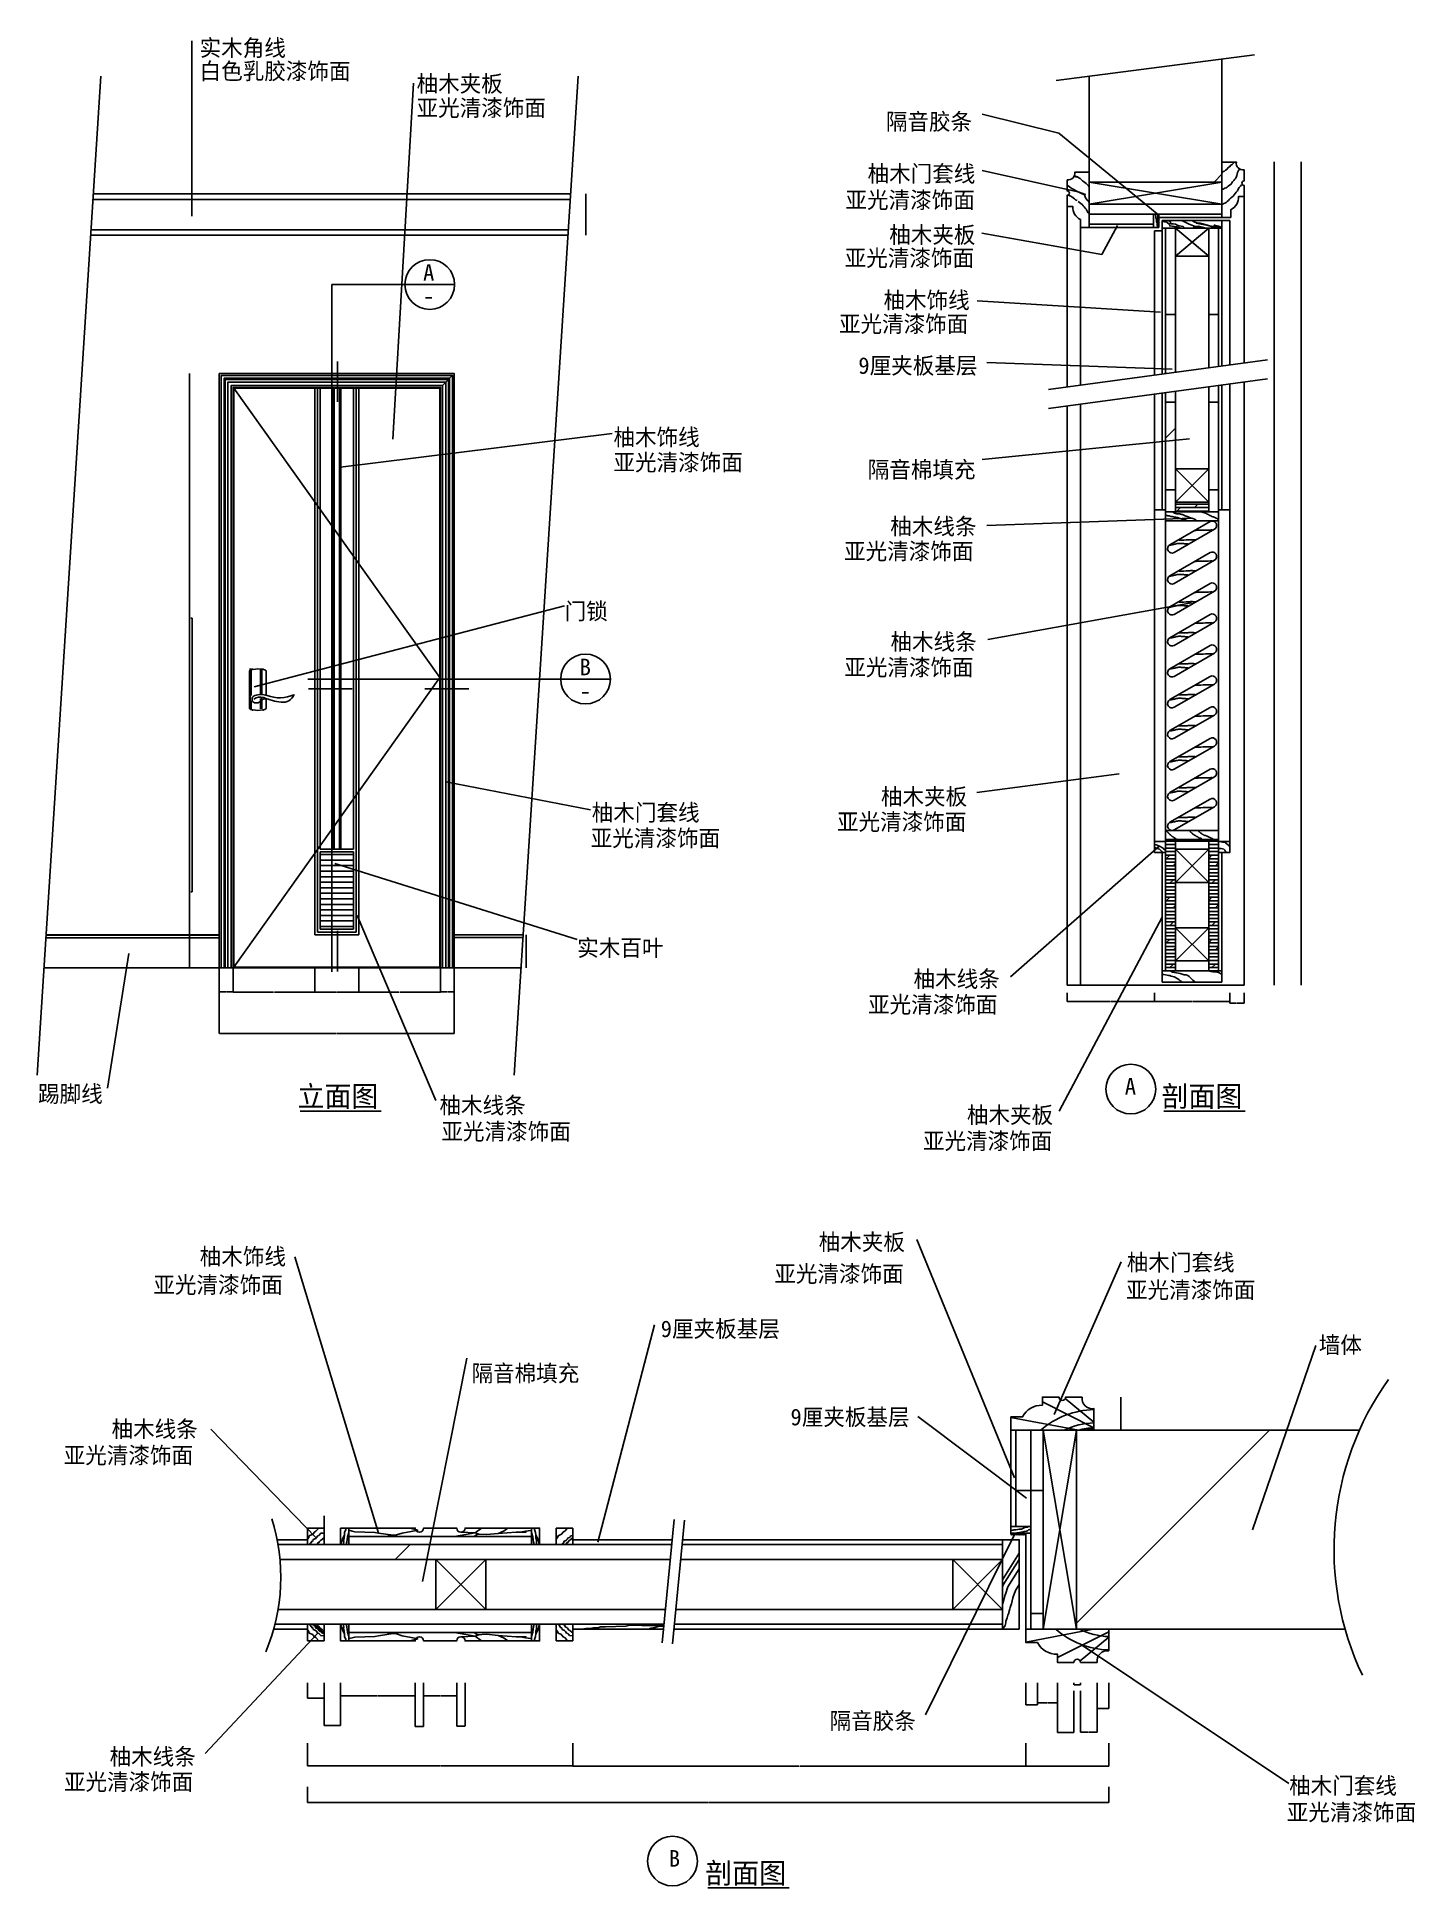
# Model space of a CAD drawing. Header units: metres. Extents: x 233 to 5217, y 341 to 7036.
import ezdxf

# ---------------------------------------------------------------- set-up
doc = ezdxf.new("R2010")
doc.units = ezdxf.units.M
for name, color, linetype in [('2', 2, 'Continuous'), ('3', 3, 'Continuous'), ('4', 4, 'Continuous'), ('7', 7, 'Continuous'), ('BH', 3, 'Continuous'), ('DIM', 3, 'Continuous'), ('TEXT', 3, 'Continuous')]:
    doc.layers.add(name, color=color, linetype=linetype)
doc.dimstyles.get("Standard").update_dxf_attribs({"dimtxt": 2.5, "dimasz": 2.5, "dimexe": 1.25, "dimexo": 0.625, "dimtad": 1, "dimcen": 2.5, "dimazin": 3, "dimtfac": 1, "dimtmove": 0, "dimatfit": 3})

msp = doc.modelspace()

# ---------------------------------------------------------------- texts
at = {"layer": 'BH'}
for s, p in [('实木角线', (821.41, 6966.62)), ('白色乳胶漆饰面', (821.41, 6882.62)), ('柚木夹板', (1606.13, 6837.17)), ('亚光清漆饰面', (1606.13, 6749.64)), ('柚木门套线', (3237.22, 6511.53)), ('亚光清漆饰面', (3157.43, 6416.65)), ('柚木夹板', (3315.54, 6290.58)), ('亚光清漆饰面', (3154.82, 6206.59)), ('柚木饰线', (3294.94, 6054.12)), ('亚光清漆饰面', (3133.94, 5968.24)), ('9厘夹板基层', (3204.09, 5817.64)), ('柚木饰线', (2318.29, 5558.47)), ('亚光清漆饰面', (2318.29, 5467.42)), ('柚木线条', (3319.47, 5235.86)), ('亚光清漆饰面', (3152.44, 5146.12)), ('柚木线条', (3320.22, 4818.66)), ('亚光清漆饰面', (3153.19, 4726.14)), ('柚木夹板', (3285.53, 4258.72)), ('柚木门套线', (2239.78, 4200.94)), ('亚光清漆饰面', (3126.81, 4167.24)), ('亚光清漆饰面', (2236.11, 4108.3)), ('柚木线条', (3403.55, 3599.02)), ('亚光清漆饰面', (3239.29, 3506.5)), ('踢脚线', (237.18, 3183.31)), ('柚木线条', (1688.88, 3141.9)), ('柚木夹板', (3596.48, 3107.24)), ('亚光清漆饰面', (1695.94, 3047.31)), ('亚光清漆饰面', (3437.76, 3012.98)), ('柚木夹板', (3060.67, 2647.71)), ('柚木饰线', (821.9, 2595.09)), ('柚木门套线', (4174.97, 2573.74)), ('亚光清漆饰面', (654.18, 2492.57)), ('亚光清漆饰面', (2900.23, 2532.46)), ('亚光清漆饰面', (4172.12, 2474.23)), ('9厘夹板基层', (2489.2, 2333.48)), ('墙体', (4869.53, 2275.66)), ('9厘夹板基层', (2958.54, 2014.52)), ('柚木线条', (502.84, 1971.16)), ('亚光清漆饰面', (329.82, 1876.25)), ('柚木线条', (495.68, 786.23)), ('亚光清漆饰面', (330.78, 694.85)), ('柚木门套线', (4762.08, 681.12)), ('亚光清漆饰面', (4753.72, 585.14))]:
    msp.add_text(s, height=60, dxfattribs=at).set_placement(p)
at = {"layer": 'BH', "char_height": 60, "attachment_point": 1}
for s, insert in [('隔音胶条', (3303.59, 6759.95)), ('隔音棉填充', (3238, 5501.18)), ('门锁', (2141.54, 4989.13)), ('实木百叶', (2187.17, 3771.32)), ('隔音棉填充', (1804.84, 2232.8)), ('隔音胶条', (3099.91, 975.6))]:
    msp.add_mtext(s, dxfattribs=dict(at, insert=insert))
at = {"layer": 'DIM'}
for s, p in [('A', (1629.72, 6154.2)), ('-', (1629.56, 6069.32)), ('B', (2196.04, 4727.37)), ('-', (2196.35, 4641.39)), ('A', (4167.75, 3210.5)), ('B', (2518.37, 418.16))]:
    msp.add_text(s, height=60, dxfattribs=at).set_placement(p)
at = {"layer": 'TEXT'}
for s, p in [('立面图', (1175.56, 3167.07)), ('剖面图', (4300.3, 3167.07)), ('剖面图', (2650.49, 357.35))]:
    msp.add_text(s, height=75, dxfattribs=at).set_placement(p)

# ---------------------------------------------------------------- blocks, each defined once
blk = doc.blocks.new('*D1')
for p, q in [((4708.02, 4208.64), (4707.77, 4208.64)), ((4708.27, 4165.96), (4708.27, 4208.64)), ((4708.27, 4125.96), (4708.27, 4208.64)), ((4708.27, 4208.64), (4708.27, 4208.64)), ((4708.52, 4208.64), (4708.77, 4208.64))]:
    blk.add_line(p, q)
at = {"layer": 'Defpoints'}
for p in [(4708.27, 4208.64), (4708.27, 4165.96), (4708.27, 4125.96)]:
    blk.add_point(p, dxfattribs=at)
at = {"layer": 'BH', "insert": (4708.27, 4209.765), "char_height": 1, "attachment_point": 5}
blk.add_mtext('10', dxfattribs=at)
blk = doc.blocks.new('*D2')
for p, q in [((4708.27, 5325.96), (4708.27, 4745.96)), ((4708.02, 4745.96), (4707.77, 4745.96)), ((4708.27, 4165.96), (4708.27, 4745.96)), ((4708.27, 4745.96), (4708.27, 4745.96)), ((4708.52, 4745.96), (4708.77, 4745.96))]:
    blk.add_line(p, q)
at = {"layer": 'Defpoints'}
for p in [(4708.27, 5325.96), (4708.27, 4745.96), (4708.27, 4165.96)]:
    blk.add_point(p, dxfattribs=at)
at = {"layer": 'BH', "insert": (4708.27, 4747.085), "char_height": 1, "attachment_point": 5}
blk.add_mtext('290', dxfattribs=at)
blk = doc.blocks.new('*D3')
for p, q in [((4805.39, 6584.02), (4805.39, 5094.99)), ((4805.14, 5094.99), (4804.89, 5094.99)), ((4805.39, 3605.96), (4805.39, 5094.99)), ((4805.39, 5094.99), (4805.39, 5094.99)), ((4805.64, 5094.99), (4805.89, 5094.99))]:
    blk.add_line(p, q)
at = {"layer": 'Defpoints'}
for p in [(4805.39, 6584.02), (4805.39, 5094.99), (4805.39, 3605.96)]:
    blk.add_point(p, dxfattribs=at)
at = {"layer": 'BH', "insert": (4805.39, 5096.115), "char_height": 1, "attachment_point": 5}
blk.add_mtext('2150', dxfattribs=at)
blk = doc.blocks.new('*D4')
for p, q in [((784.88, 5818.8), (784.88, 4743.8)), ((784.63, 4743.8), (784.38, 4743.8)), ((784.88, 3668.8), (784.88, 4743.8)), ((784.88, 4743.8), (784.88, 4743.8)), ((785.13, 4743.8), (785.38, 4743.8))]:
    blk.add_line(p, q)
at = {"layer": 'Defpoints'}
for p in [(784.88, 5818.8), (784.88, 4743.8), (784.88, 3668.8)]:
    blk.add_point(p, dxfattribs=at)
at = {"layer": 'BH', "insert": (784.88, 4744.925), "char_height": 1, "attachment_point": 5}
blk.add_mtext('0', dxfattribs=at)
blk = doc.blocks.new('*D5')
for p, q in [((784.88, 5768.8), (784.88, 4933.8)), ((785.13, 4933.8), (788.88, 4933.8)), ((790.88, 4933.8), (794.63, 4933.8)), ((794.88, 4098.8), (794.88, 4933.8))]:
    blk.add_line(p, q)
at = {"layer": 'Defpoints'}
for p in [(784.88, 5768.8), (784.88, 4933.8), (794.88, 4098.8)]:
    blk.add_point(p, dxfattribs=at)
at = {"layer": 'BH', "insert": (789.88, 4933.8), "char_height": 1, "attachment_point": 5}
blk.add_mtext('10', dxfattribs=at)
blk = doc.blocks.new('*D6')
for p, q in [((1211.39, 707.42), (1211.39, 650.18)), ((4109.89, 707.09), (4109.89, 650.18)), ((1211.64, 650.18), (2659.14, 650.18)), ((2662.14, 650.18), (4109.64, 650.18))]:
    blk.add_line(p, q)
at = {"layer": 'Defpoints'}
for p in [(1211.39, 707.42), (4109.89, 707.09), (1211.39, 650.18)]:
    blk.add_point(p, dxfattribs=at)
at = {"layer": 'DIM', "insert": (2660.64, 650.18), "char_height": 1, "attachment_point": 5}
blk.add_mtext('505', dxfattribs=at)
blk = doc.blocks.new('*D7')
for p, q in [((1211.39, 865.11), (1211.39, 782.42)), ((2171.39, 865.11), (2171.39, 782.42)), ((1211.64, 782.42), (1689.89, 782.42)), ((1692.89, 782.42), (2171.14, 782.42))]:
    blk.add_line(p, q)
at = {"layer": 'Defpoints'}
for p in [(1211.39, 865.11), (2171.39, 865.11), (1211.39, 782.42)]:
    blk.add_point(p, dxfattribs=at)
at = {"layer": 'BH', "insert": (1691.39, 782.42), "char_height": 1, "attachment_point": 5}
blk.add_mtext('160', dxfattribs=at)
blk = doc.blocks.new('*D8')
for p, q in [((1331.39, 1083.11), (1331.39, 1035.52)), ((1601.39, 1083.11), (1601.39, 1035.52)), ((1331.64, 1035.52), (1465.39, 1035.52)), ((1467.39, 1035.52), (1601.14, 1035.52))]:
    blk.add_line(p, q)
at = {"layer": 'Defpoints'}
for p in [(1331.39, 1083.11), (1601.39, 1083.11), (1331.39, 1035.52)]:
    blk.add_point(p, dxfattribs=at)
at = {"layer": 'BH', "insert": (1466.39, 1035.52), "char_height": 1, "attachment_point": 5}
blk.add_mtext('50', dxfattribs=at)
blk = doc.blocks.new('*D9')
for p, q in [((1211.39, 1083.11), (1211.39, 1028.01)), ((1271.39, 1083.11), (1271.39, 1028.01)), ((1211.64, 1028.01), (1240.39, 1028.01)), ((1242.39, 1028.01), (1271.14, 1028.01))]:
    blk.add_line(p, q)
at = {"layer": 'Defpoints'}
for p in [(1211.39, 1083.11), (1271.39, 1083.11), (1211.39, 1028.01)]:
    blk.add_point(p, dxfattribs=at)
at = {"layer": 'BH', "insert": (1241.39, 1028.01), "char_height": 1, "attachment_point": 5}
blk.add_mtext('10', dxfattribs=at)
blk = doc.blocks.new('*D10')
for p, q in [((1271.39, 1035.16), (1271.39, 929.11)), ((1331.39, 1035.16), (1331.39, 929.11)), ((1271.64, 929.11), (1300.39, 929.11)), ((1302.39, 929.11), (1331.14, 929.11))]:
    blk.add_line(p, q)
at = {"layer": 'Defpoints'}
for p in [(1271.39, 1035.16), (1331.39, 1035.16), (1271.39, 929.11)]:
    blk.add_point(p, dxfattribs=at)
at = {"layer": 'BH', "insert": (1301.39, 929.11), "char_height": 1, "attachment_point": 5}
blk.add_mtext('10', dxfattribs=at)
blk = doc.blocks.new('*D11')
for p, q in [((1631.39, 1083.11), (1631.39, 1035.52)), ((1751.39, 1083.11), (1751.39, 1035.52)), ((1631.64, 1035.52), (1690.39, 1035.52)), ((1692.39, 1035.52), (1751.14, 1035.52))]:
    blk.add_line(p, q)
at = {"layer": 'Defpoints'}
for p in [(1631.39, 1083.11), (1751.39, 1083.11), (1631.39, 1035.52)]:
    blk.add_point(p, dxfattribs=at)
at = {"layer": 'BH', "insert": (1691.39, 1035.52), "char_height": 1, "attachment_point": 5}
blk.add_mtext('20', dxfattribs=at)
blk = doc.blocks.new('*D12')
for p, q in [((1601.39, 1083.11), (1601.39, 924.61)), ((1631.39, 1083.11), (1631.39, 924.61)), ((1601.64, 924.61), (1615.89, 924.61)), ((1616.89, 924.61), (1631.14, 924.61))]:
    blk.add_line(p, q)
at = {"layer": 'Defpoints'}
for p in [(1601.39, 1083.11), (1631.39, 1083.11), (1601.39, 924.61)]:
    blk.add_point(p, dxfattribs=at)
at = {"layer": 'BH', "insert": (1616.39, 924.61), "char_height": 1, "attachment_point": 5}
blk.add_mtext('5', dxfattribs=at)
blk = doc.blocks.new('*D13')
for p, q in [((1751.39, 1083.11), (1751.39, 926.86)), ((1781.39, 1083.11), (1781.39, 926.86)), ((1751.64, 926.86), (1765.89, 926.86)), ((1766.89, 926.86), (1781.14, 926.86))]:
    blk.add_line(p, q)
at = {"layer": 'Defpoints'}
for p in [(1751.39, 1083.11), (1781.39, 1083.11), (1751.39, 926.86)]:
    blk.add_point(p, dxfattribs=at)
at = {"layer": 'BH', "insert": (1766.39, 926.86), "char_height": 1, "attachment_point": 5}
blk.add_mtext('5', dxfattribs=at)
blk = doc.blocks.new('*D14')
for p, q in [((1271.14, 1686.68), (1270.89, 1686.68)), ((1271.39, 1642.88), (1271.39, 1686.68)), ((1271.39, 1582.88), (1271.39, 1686.68)), ((1271.39, 1686.68), (1271.39, 1686.68)), ((1271.64, 1686.68), (1271.89, 1686.68))]:
    blk.add_line(p, q)
at = {"layer": 'Defpoints'}
for p in [(1271.39, 1686.68), (1271.39, 1642.88), (1271.39, 1582.88)]:
    blk.add_point(p, dxfattribs=at)
at = {"layer": 'BH', "insert": (1271.39, 1687.805), "char_height": 1, "attachment_point": 5}
blk.add_mtext('10', dxfattribs=at)
blk = doc.blocks.new('*D15')
for p, q in [((892.75, 3668.8), (892.75, 3582.75)), ((942.75, 3668.8), (942.75, 3582.75)), ((893, 3582.75), (916.75, 3582.75)), ((918.75, 3582.75), (942.5, 3582.75))]:
    blk.add_line(p, q)
at = {"layer": 'Defpoints'}
for p in [(892.75, 3668.8), (942.75, 3668.8), (892.75, 3582.75)]:
    blk.add_point(p, dxfattribs=at)
at = {"layer": 'BH', "insert": (917.75, 3582.75), "char_height": 1, "attachment_point": 5}
blk.add_mtext('50', dxfattribs=at)
blk = doc.blocks.new('*D16')
for p, q in [((942.75, 3668.8), (942.75, 3580.82)), ((1237.75, 3671.8), (1237.75, 3580.82)), ((943, 3580.82), (1088.75, 3580.82)), ((1091.75, 3580.82), (1237.5, 3580.82))]:
    blk.add_line(p, q)
at = {"layer": 'Defpoints'}
for p in [(942.75, 3668.8), (1237.75, 3671.8), (942.75, 3580.82)]:
    blk.add_point(p, dxfattribs=at)
at = {"layer": 'BH', "insert": (1090.25, 3580.82), "char_height": 1, "attachment_point": 5}
blk.add_mtext('295', dxfattribs=at)
blk = doc.blocks.new('*D17')
for p, q in [((892.75, 3668.8), (892.75, 3431.45)), ((1742.75, 3668.8), (1742.75, 3431.45)), ((893, 3431.45), (1316.25, 3431.45)), ((1319.25, 3431.45), (1742.5, 3431.45))]:
    blk.add_line(p, q)
at = {"layer": 'Defpoints'}
for p in [(892.75, 3668.8), (1742.75, 3668.8), (892.75, 3431.45)]:
    blk.add_point(p, dxfattribs=at)
at = {"layer": 'BH', "insert": (1317.75, 3431.45), "char_height": 1, "attachment_point": 5}
blk.add_mtext('850', dxfattribs=at)
blk = doc.blocks.new('*D18')
for p, q in [((794.88, 4098.8), (794.88, 3943.8)), ((788.88, 3943.8), (784.63, 3943.8)), ((784.88, 3788.8), (784.88, 3943.8)), ((795.13, 3943.8), (790.88, 3943.8))]:
    blk.add_line(p, q)
at = {"layer": 'Defpoints'}
for p in [(794.88, 4098.8), (794.88, 3943.8), (784.88, 3788.8)]:
    blk.add_point(p, dxfattribs=at)
at = {"layer": 'BH', "insert": (789.88, 3943.8), "char_height": 1, "attachment_point": 5}
blk.add_mtext('10', dxfattribs=at)
blk = doc.blocks.new('*D19')
for p, q in [((784.88, 3788.8), (784.88, 3728.8)), ((784.63, 3728.8), (784.38, 3728.8)), ((784.88, 3668.8), (784.88, 3728.8)), ((784.88, 3728.8), (784.88, 3728.8)), ((785.13, 3728.8), (785.38, 3728.8))]:
    blk.add_line(p, q)
at = {"layer": 'Defpoints'}
for p in [(784.88, 3788.8), (784.88, 3728.8), (784.88, 3668.8)]:
    blk.add_point(p, dxfattribs=at)
at = {"layer": 'BH', "insert": (784.88, 3729.925), "char_height": 1, "attachment_point": 5}
blk.add_mtext('0', dxfattribs=at)
blk = doc.blocks.new('*D20')
for p, q in [((1397.75, 3671.8), (1397.75, 3580.82)), ((1692.75, 3668.8), (1692.75, 3580.82)), ((1398, 3580.82), (1543.75, 3580.82)), ((1546.75, 3580.82), (1692.5, 3580.82))]:
    blk.add_line(p, q)
at = {"layer": 'Defpoints'}
for p in [(1397.75, 3671.8), (1692.75, 3668.8), (1397.75, 3580.82)]:
    blk.add_point(p, dxfattribs=at)
at = {"layer": 'BH', "insert": (1545.25, 3580.82), "char_height": 1, "attachment_point": 5}
blk.add_mtext('295', dxfattribs=at)
blk = doc.blocks.new('*D21')
for p, q in [((1237.75, 3671.8), (1237.75, 3580.82)), ((1397.75, 3671.8), (1397.75, 3580.82)), ((1238, 3580.82), (1316.25, 3580.82)), ((1319.25, 3580.82), (1397.5, 3580.82))]:
    blk.add_line(p, q)
at = {"layer": 'Defpoints'}
for p in [(1237.75, 3671.8), (1397.75, 3671.8), (1237.75, 3580.82)]:
    blk.add_point(p, dxfattribs=at)
at = {"layer": 'BH', "insert": (1317.75, 3580.82), "char_height": 1, "attachment_point": 5}
blk.add_mtext('160', dxfattribs=at)
blk = doc.blocks.new('*D22')
for p, q in [((1692.75, 3668.8), (1692.75, 3582.75)), ((1742.75, 3668.8), (1742.75, 3582.75)), ((1693, 3582.75), (1716.75, 3582.75)), ((1718.75, 3582.75), (1742.5, 3582.75))]:
    blk.add_line(p, q)
at = {"layer": 'Defpoints'}
for p in [(1692.75, 3668.8), (1742.75, 3668.8), (1692.75, 3582.75)]:
    blk.add_point(p, dxfattribs=at)
at = {"layer": 'BH', "insert": (1717.75, 3582.75), "char_height": 1, "attachment_point": 5}
blk.add_mtext('50', dxfattribs=at)
blk = doc.blocks.new('*D23')
for p, q in [((3851.89, 1083.11), (3851.89, 1010.74)), ((3923.89, 1083.11), (3923.89, 1010.74)), ((3852.14, 1010.74), (3886.89, 1010.74)), ((3888.89, 1010.74), (3923.64, 1010.74))]:
    blk.add_line(p, q)
at = {"layer": 'Defpoints'}
for p in [(3851.89, 1083.11), (3923.89, 1083.11), (3851.89, 1010.74)]:
    blk.add_point(p, dxfattribs=at)
at = {"layer": 'BH', "insert": (3887.89, 1010.74), "char_height": 1, "attachment_point": 5}
blk.add_mtext('12', dxfattribs=at)
blk = doc.blocks.new('*D24')
for p, q in [((3809.89, 1083.11), (3809.89, 1003.49)), ((3851.89, 1083.11), (3851.89, 1003.49)), ((3810.14, 1003.49), (3830.39, 1003.49)), ((3831.39, 1003.49), (3851.64, 1003.49))]:
    blk.add_line(p, q)
at = {"layer": 'Defpoints'}
for p in [(3809.89, 1083.11), (3851.89, 1083.11), (3809.89, 1003.49)]:
    blk.add_point(p, dxfattribs=at)
at = {"layer": 'BH', "insert": (3830.89, 1003.49), "char_height": 1, "attachment_point": 5}
blk.add_mtext('7', dxfattribs=at)
blk = doc.blocks.new('*D25')
for p, q in [((3809.89, 865.11), (3809.89, 782.09)), ((4109.89, 865.11), (4109.89, 782.09)), ((3810.14, 782.09), (3958.89, 782.09)), ((3960.89, 782.09), (4109.64, 782.09))]:
    blk.add_line(p, q)
at = {"layer": 'Defpoints'}
for p in [(3809.89, 865.11), (4109.89, 865.11), (3809.89, 782.09)]:
    blk.add_point(p, dxfattribs=at)
at = {"layer": 'BH', "insert": (3959.89, 782.09), "char_height": 1, "attachment_point": 5}
blk.add_mtext('50', dxfattribs=at)
blk = doc.blocks.new('*D26')
for p, q in [((2171.39, 865.11), (2171.39, 782.09)), ((3809.89, 865.11), (3809.89, 782.09)), ((2171.64, 782.09), (2989.14, 782.09)), ((2992.14, 782.09), (3809.64, 782.09))]:
    blk.add_line(p, q)
at = {"layer": 'Defpoints'}
for p in [(2171.39, 865.11), (3809.89, 865.11), (2171.39, 782.09)]:
    blk.add_point(p, dxfattribs=at)
at = {"layer": 'DIM', "insert": (2990.64, 782.09), "char_height": 1, "attachment_point": 5}
blk.add_mtext('295', dxfattribs=at)
blk = doc.blocks.new('*D27')
for p, q in [((4067.89, 1083.11), (4067.89, 989.92)), ((4109.89, 1083.11), (4109.89, 989.92)), ((4068.14, 989.92), (4088.39, 989.92)), ((4089.39, 989.92), (4109.64, 989.92))]:
    blk.add_line(p, q)
at = {"layer": 'Defpoints'}
for p in [(4067.89, 1083.11), (4109.89, 1083.11), (4067.89, 989.92)]:
    blk.add_point(p, dxfattribs=at)
at = {"layer": 'BH', "insert": (4088.89, 989.92), "char_height": 1, "attachment_point": 5}
blk.add_mtext('7', dxfattribs=at)
blk = doc.blocks.new('*D28')
for p, q in [((3923.89, 1053.78), (3923.89, 903.6)), ((3983.89, 1053.78), (3983.89, 903.6)), ((3924.14, 903.6), (3952.89, 903.6)), ((3954.89, 903.6), (3983.64, 903.6))]:
    blk.add_line(p, q)
at = {"layer": 'Defpoints'}
for p in [(3923.89, 1053.78), (3983.89, 1053.78), (3923.89, 903.6)]:
    blk.add_point(p, dxfattribs=at)
at = {"layer": 'BH', "insert": (3953.89, 903.6), "char_height": 1, "attachment_point": 5}
blk.add_mtext('10', dxfattribs=at)
blk = doc.blocks.new('*D29')
for p, q in [((3983.89, 1083.11), (3983.89, 1075.76)), ((3984.14, 1075.76), (3995.39, 1075.76)), ((3996.39, 1075.76), (4007.64, 1075.76)), ((4007.89, 1083.11), (4007.89, 1075.76))]:
    blk.add_line(p, q)
at = {"layer": 'Defpoints'}
for p in [(3983.89, 1083.11), (3983.89, 1075.76), (4007.89, 1083.11)]:
    blk.add_point(p, dxfattribs=at)
at = {"layer": 'BH', "insert": (3995.89, 1075.76), "char_height": 1, "attachment_point": 5}
blk.add_mtext('4', dxfattribs=at)
blk = doc.blocks.new('*D30')
for p, q in [((4007.89, 1053.78), (4007.89, 904.7)), ((4067.89, 1053.78), (4067.89, 904.7)), ((4008.14, 904.7), (4036.89, 904.7)), ((4038.89, 904.7), (4067.64, 904.7))]:
    blk.add_line(p, q)
at = {"layer": 'Defpoints'}
for p in [(4007.89, 1053.78), (4067.89, 1053.78), (4007.89, 904.7)]:
    blk.add_point(p, dxfattribs=at)
at = {"layer": 'BH', "insert": (4037.89, 904.7), "char_height": 1, "attachment_point": 5}
blk.add_mtext('10', dxfattribs=at)
blk = doc.blocks.new('*D31')
for p, q in [((2003.13, 3788.8), (2003.13, 3728.8)), ((2002.88, 3728.8), (2002.63, 3728.8)), ((2003.13, 3668.8), (2003.13, 3728.8)), ((2003.13, 3728.8), (2003.13, 3728.8)), ((2003.38, 3728.8), (2003.63, 3728.8))]:
    blk.add_line(p, q)
at = {"layer": 'Defpoints'}
for p in [(2003.13, 3788.8), (2003.13, 3728.8), (2003.13, 3668.8)]:
    blk.add_point(p, dxfattribs=at)
at = {"layer": 'BH', "insert": (2003.13, 3729.925), "char_height": 1, "attachment_point": 5}
blk.add_mtext('0', dxfattribs=at)
blk = doc.blocks.new('*D32')
for p, q in [((4153.27, 2116.88), (4153.27, 2056.88)), ((4153.02, 2056.88), (4152.77, 2056.88)), ((4153.27, 1996.88), (4153.27, 2056.88)), ((4153.27, 2056.88), (4153.27, 2056.88)), ((4153.52, 2056.88), (4153.77, 2056.88))]:
    blk.add_line(p, q)
at = {"layer": 'Defpoints'}
for p in [(4153.27, 2116.88), (4153.27, 2056.88), (4153.27, 1996.88)]:
    blk.add_point(p, dxfattribs=at)
at = {"layer": 'BH', "insert": (4153.27, 2058.005), "char_height": 1, "attachment_point": 5}
blk.add_mtext('20', dxfattribs=at)
blk = doc.blocks.new('*D33')
for p, q in [((4275.36, 3579.38), (4275.36, 3547.95)), ((4547.36, 3579.38), (4547.36, 3547.95)), ((4275.61, 3547.95), (4410.36, 3547.95)), ((4412.36, 3547.95), (4547.11, 3547.95))]:
    blk.add_line(p, q)
at = {"layer": 'Defpoints'}
for p in [(4275.36, 3579.38), (4547.36, 3579.38), (4275.36, 3547.95)]:
    blk.add_point(p, dxfattribs=at)
at = {"layer": 'BH', "insert": (4411.36, 3547.95), "char_height": 1, "attachment_point": 5}
blk.add_mtext('68', dxfattribs=at)
blk = doc.blocks.new('*D34')
for p, q in [((3959.36, 3579.38), (3959.36, 3547.95)), ((4275.36, 3579.38), (4275.36, 3547.95)), ((3959.61, 3547.95), (4116.36, 3547.95)), ((4118.36, 3547.95), (4275.11, 3547.95))]:
    blk.add_line(p, q)
at = {"layer": 'Defpoints'}
for p in [(3959.36, 3579.38), (4275.36, 3579.38), (3959.36, 3547.95)]:
    blk.add_point(p, dxfattribs=at)
at = {"layer": 'BH', "insert": (4117.36, 3547.95), "char_height": 1, "attachment_point": 5}
blk.add_mtext('79', dxfattribs=at)
blk = doc.blocks.new('*D35')
for p, q in [((4708.27, 4085.96), (4708.27, 3845.96)), ((4708.02, 3845.96), (4707.77, 3845.96)), ((4708.27, 3605.96), (4708.27, 3845.96)), ((4708.27, 3845.96), (4708.27, 3845.96)), ((4708.52, 3845.96), (4708.77, 3845.96))]:
    blk.add_line(p, q)
at = {"layer": 'Defpoints'}
for p in [(4708.27, 4085.96), (4708.27, 3845.96), (4708.27, 3605.96)]:
    blk.add_point(p, dxfattribs=at)
at = {"layer": 'BH', "insert": (4708.27, 3847.085), "char_height": 1, "attachment_point": 5}
blk.add_mtext('120', dxfattribs=at)
blk = doc.blocks.new('*D36')
for p, q in [((4547.36, 3579.38), (4547.36, 3541.92)), ((4599.36, 3579.38), (4599.36, 3541.92)), ((4547.61, 3541.92), (4572.36, 3541.92)), ((4574.36, 3541.92), (4599.11, 3541.92))]:
    blk.add_line(p, q)
at = {"layer": 'Defpoints'}
for p in [(4547.36, 3579.38), (4599.36, 3579.38), (4547.36, 3541.92)]:
    blk.add_point(p, dxfattribs=at)
at = {"layer": 'BH', "insert": (4573.36, 3541.92), "char_height": 1, "attachment_point": 5}
blk.add_mtext('13', dxfattribs=at)
blk = doc.blocks.new('*D37')
for p, q in [((4708.27, 4125.96), (4708.27, 4044.65)), ((4708.27, 4085.96), (4708.27, 4044.65)), ((4708.02, 4044.65), (4707.77, 4044.65)), ((4708.27, 4044.65), (4708.27, 4044.65)), ((4708.52, 4044.65), (4708.77, 4044.65))]:
    blk.add_line(p, q)
at = {"layer": 'Defpoints'}
for p in [(4708.27, 4125.96), (4708.27, 4085.96), (4708.27, 4044.65)]:
    blk.add_point(p, dxfattribs=at)
at = {"layer": 'BH', "insert": (4708.27, 4045.775), "char_height": 1, "attachment_point": 5}
blk.add_mtext('10', dxfattribs=at)
blk = doc.blocks.new('*D38')
for p, q in [((784.63, 5792.5), (784.38, 5792.5)), ((784.88, 5818.8), (784.88, 5792.5)), ((784.88, 5768.8), (784.88, 5792.5)), ((784.88, 5792.5), (784.88, 5792.5)), ((785.13, 5792.5), (785.38, 5792.5))]:
    blk.add_line(p, q)
at = {"layer": 'Defpoints'}
for p in [(784.88, 5818.8), (784.88, 5792.5), (784.88, 5768.8)]:
    blk.add_point(p, dxfattribs=at)
at = {"layer": 'BH', "insert": (784.88, 5793.625), "char_height": 1, "attachment_point": 5}
blk.add_mtext('0', dxfattribs=at)
blk = doc.blocks.new('*D39')
for p, q in [((2218.5, 6468.8), (2218.5, 6393.8)), ((2218.25, 6393.8), (2218, 6393.8)), ((2218.5, 6318.8), (2218.5, 6393.8)), ((2218.5, 6393.8), (2218.5, 6393.8)), ((2218.75, 6393.8), (2219, 6393.8))]:
    blk.add_line(p, q)
at = {"layer": 'Defpoints'}
for p in [(2218.5, 6468.8), (2218.5, 6393.8), (2218.5, 6318.8)]:
    blk.add_point(p, dxfattribs=at)
at = {"layer": 'DIM', "insert": (2218.5, 6394.925), "char_height": 1, "attachment_point": 5}
blk.add_mtext('0', dxfattribs=at)
blk = doc.blocks.new('*D40')
for p, q in [((4708.27, 6384.02), (4708.27, 5854.99)), ((4708.02, 5854.99), (4707.77, 5854.99)), ((4708.27, 5325.96), (4708.27, 5854.99)), ((4708.27, 5854.99), (4708.27, 5854.99)), ((4708.52, 5854.99), (4708.77, 5854.99))]:
    blk.add_line(p, q)
at = {"layer": 'Defpoints'}
for p in [(4708.27, 6384.02), (4708.27, 5854.99), (4708.27, 5325.96)]:
    blk.add_point(p, dxfattribs=at)
at = {"layer": 'BH', "insert": (4708.27, 5856.115), "char_height": 1, "attachment_point": 5}
blk.add_mtext('1670', dxfattribs=at)
blk = doc.blocks.new('*D41')
for p, q in [((4708.27, 6584.02), (4708.27, 6484.02)), ((4708.02, 6484.02), (4707.77, 6484.02)), ((4708.27, 6384.02), (4708.27, 6484.02)), ((4708.27, 6484.02), (4708.27, 6484.02)), ((4708.52, 6484.02), (4708.77, 6484.02))]:
    blk.add_line(p, q)
at = {"layer": 'Defpoints'}
for p in [(4708.27, 6584.02), (4708.27, 6484.02), (4708.27, 6384.02)]:
    blk.add_point(p, dxfattribs=at)
at = {"layer": 'BH', "insert": (4708.27, 6485.145), "char_height": 1, "attachment_point": 5}
blk.add_mtext('50', dxfattribs=at)

# ---------------------------------------------------------------- dimensions: what is measured, and where the dimension line sits
at = {"layer": 'BH'}
for base, p1, p2, text, picture, middle in [((4708.27, 6484.02), (4708.27, 6584.02), (4708.27, 6384.02), '50', '*D41', (4708.27, 6485.145)), ((4805.39, 5094.99), (4805.39, 3605.96), (4805.39, 6584.02), '2150', '*D3', (4805.39, 5096.115)), ((4708.27, 5854.99), (4708.27, 6384.02), (4708.27, 5325.96), '1670', '*D40', (4708.27, 5856.115)), ((4708.27, 4745.96), (4708.27, 5325.96), (4708.27, 4165.96), '290', '*D2', (4708.27, 4747.085)), ((4708.27, 4208.64), (4708.27, 4165.96), (4708.27, 4125.96), '10', '*D1', (4708.27, 4209.765)), ((4708.27, 3845.96), (4708.27, 4085.96), (4708.27, 3605.96), '120', '*D35', (4708.27, 3847.085)), ((4708.27, 4044.65), (4708.27, 4125.96), (4708.27, 4085.96), '10', '*D37', (4708.27, 4045.775)), ((3959.36, 3547.95), (3959.36, 3579.38), (4275.36, 3579.38), '79', '*D34', (4117.36, 3547.95)), ((4275.36, 3547.95), (4275.36, 3579.38), (4547.36, 3579.38), '68', '*D33', (4411.36, 3547.95)), ((4547.36, 3541.92), (4547.36, 3579.38), (4599.36, 3579.38), '13', '*D36', (4573.36, 3541.92)), ((4153.27, 2056.88), (4153.27, 2116.88), (4153.27, 1996.88), '20', '*D32', (4153.27, 2058.005)), ((1271.39, 1686.68), (1271.39, 1642.88), (1271.39, 1582.88), '10', '*D14', (1271.39, 1687.805)), ((1211.39, 1028.01), (1211.39, 1083.11), (1271.39, 1083.11), '10', '*D9', (1241.39, 1028.01)), ((1331.39, 1035.52), (1331.39, 1083.11), (1601.39, 1083.11), '50', '*D8', (1466.39, 1035.52)), ((1601.39, 924.61), (1601.39, 1083.11), (1631.39, 1083.11), '5', '*D12', (1616.39, 924.61)), ((1631.39, 1035.52), (1631.39, 1083.11), (1751.39, 1083.11), '20', '*D11', (1691.39, 1035.52)), ((1751.39, 926.86), (1751.39, 1083.11), (1781.39, 1083.11), '5', '*D13', (1766.39, 926.86)), ((3809.89, 1003.49), (3809.89, 1083.11), (3851.89, 1083.11), '7', '*D24', (3830.89, 1003.49)), ((3851.89, 1010.74), (3851.89, 1083.11), (3923.89, 1083.11), '12', '*D23', (3887.89, 1010.74)), ((3983.89, 1075.76), (3983.89, 1083.11), (4007.89, 1083.11), '4', '*D29', (3995.89, 1075.76)), ((4067.89, 989.92), (4067.89, 1083.11), (4109.89, 1083.11), '7', '*D27', (4088.89, 989.92)), ((1271.39, 929.11), (1271.39, 1035.16), (1331.39, 1035.16), '10', '*D10', (1301.39, 929.11)), ((3923.89, 903.6), (3923.89, 1053.78), (3983.89, 1053.78), '10', '*D28', (3953.89, 903.6)), ((4007.89, 904.7), (4007.89, 1053.78), (4067.89, 1053.78), '10', '*D30', (4037.89, 904.7)), ((1211.39, 782.42), (1211.39, 865.11), (2171.39, 865.11), '160', '*D7', (1691.39, 782.42)), ((3809.89, 782.09), (3809.89, 865.11), (4109.89, 865.11), '50', '*D25', (3959.89, 782.09))]:
    dim = msp.add_linear_dim(base=base, p1=p1, p2=p2, text=text, dimstyle='Standard', dxfattribs=at)
    dim.commit()
    dim.dimension.update_dxf_attribs({"geometry": picture, "text_midpoint": middle})
for base, p1, p2, picture, middle in [((784.88, 4743.8), (784.88, 5818.8), (784.88, 3668.8), '*D4', (784.88, 4744.925)), ((784.88, 5792.5), (784.88, 5818.8), (784.88, 5768.8), '*D38', (784.88, 5793.625)), ((784.88, 4933.8), (784.88, 5768.8), (794.88, 4098.8), '*D5', (789.88, 4933.8)), ((794.88, 3943.8), (794.88, 4098.8), (784.88, 3788.8), '*D18', (789.88, 3943.8)), ((784.88, 3728.8), (784.88, 3788.8), (784.88, 3668.8), '*D19', (784.88, 3729.925)), ((2003.13, 3728.8), (2003.13, 3788.8), (2003.13, 3668.8), '*D31', (2003.13, 3729.925)), ((892.75, 3582.75), (892.75, 3668.8), (942.75, 3668.8), '*D15', (917.75, 3582.75)), ((892.75, 3431.45), (892.75, 3668.8), (1742.75, 3668.8), '*D17', (1317.75, 3431.45)), ((942.75, 3580.82), (942.75, 3668.8), (1237.75, 3671.8), '*D16', (1090.25, 3580.82)), ((1237.75, 3580.82), (1237.75, 3671.8), (1397.75, 3671.8), '*D21', (1317.75, 3580.82)), ((1397.75, 3580.82), (1397.75, 3671.8), (1692.75, 3668.8), '*D20', (1545.25, 3580.82)), ((1692.75, 3582.75), (1692.75, 3668.8), (1742.75, 3668.8), '*D22', (1717.75, 3582.75))]:
    dim = msp.add_linear_dim(base=base, p1=p1, p2=p2, dimstyle='Standard', dxfattribs=at)
    dim.commit()
    dim.dimension.update_dxf_attribs({"geometry": picture, "text_midpoint": middle})
at = {"layer": 'DIM'}
dim = msp.add_linear_dim(base=(2218.5, 6393.8), p1=(2218.5, 6318.8), p2=(2218.5, 6468.8), dimstyle='Standard', dxfattribs=at)
dim.commit()
dim.dimension.update_dxf_attribs({"geometry": '*D39', "text_midpoint": (2218.5, 6394.925)})
for base, p1, p2, text, picture, middle in [((2171.39, 782.09), (2171.39, 865.11), (3809.89, 865.11), '295', '*D26', (2990.64, 782.09)), ((1211.39, 650.18), (1211.39, 707.42), (4109.89, 707.09), '505', '*D6', (2660.64, 650.18))]:
    dim = msp.add_linear_dim(base=base, p1=p1, p2=p2, text=text, dimstyle='Standard', dxfattribs=at)
    dim.commit()
    dim.dimension.update_dxf_attribs({"geometry": picture, "text_midpoint": middle})

# ---------------------------------------------------------------- hatches: boundary and pattern name
at = {"layer": 'BH'}
h = msp.add_hatch(dxfattribs=at)
h.set_pattern_fill('ANSI31', scale=450)
h.paths.add_polyline_path([(4519.36, 6956.72), (4039.36, 6894.08), (4039.36, 6544.48), (4039.36, 6511.36), (4519.36, 6511.36), (4519.36, 6583.36)])
h = msp.add_hatch(dxfattribs=at)
h.set_pattern_fill('AR-CONC', scale=30)
h.paths.add_polyline_path([(4519.36, 6956.72), (4039.36, 6894.08), (4039.36, 6544.48), (4039.36, 6511.36), (4519.36, 6511.36), (4519.36, 6583.36)])
h = msp.add_hatch(dxfattribs=at)
h.set_pattern_fill('DOLMIT', scale=60)
h.paths.add_polyline_path([(4519.36, 6395.36), (4519.36, 6431.36), (4039.36, 6431.36), (4039.36, 6395.36)])
h = msp.add_hatch(dxfattribs=at)
h.set_pattern_fill('DOLMIT', scale=60)
h.paths.add_polyline_path([(4271.36, 6359.36), (4271.36, 6395.36), (4039.36, 6395.36), (4039.36, 6359.36)])
h = msp.add_hatch(dxfattribs=at)
h.set_pattern_fill('DOLMIT', scale=50)
h.paths.add_polyline_path([(4351.36, 6344.61), (4315.36, 6344.61), (4315.36, 5817.89), (4351.36, 5822.77)])
h.paths.add_polyline_path([(4507.36, 6344.61), (4471.36, 6344.61), (4471.36, 6243.36), (4471.36, 5839.05), (4507.36, 5843.94)])
h = msp.add_hatch(dxfattribs=at)
h.set_pattern_fill('DOLMIT', scale=50)
h.paths.add_polyline_path([(4315.36, 5317.96), (4351.36, 5317.96), (4351.36, 5754.66), (4315.36, 5749.78)])
h.paths.add_polyline_path([(4507.36, 5775.83), (4471.36, 5770.94), (4471.36, 5317.96), (4507.36, 5317.96)])
h = msp.add_hatch(dxfattribs=at)
h.set_pattern_fill('DOLMIT', scale=2)
h.paths.add_polyline_path([(4351.36, 5353.96), (4351.36, 5317.96), (4471.36, 5317.96), (4471.36, 5353.96)])
h = msp.add_hatch(dxfattribs=at)
h.set_pattern_fill('DOLMIT', scale=2)
h.paths.add_polyline_path([(4351.36, 4133.96), (4315.36, 4133.96), (4315.36, 3657.96), (4351.36, 3657.96)])
h.paths.add_polyline_path([(4507.36, 4133.96), (4471.36, 4133.96), (4471.36, 3657.96), (4507.36, 3657.96)])
h = msp.add_hatch(dxfattribs=at)
h.set_pattern_fill('DOLMIT', scale=50)
h.paths.add_polyline_path([(4351.36, 4133.96), (4351.36, 4097.96), (4471.36, 4097.96), (4471.36, 4133.96)])
h = msp.add_hatch(dxfattribs=at)
h.set_pattern_fill('DOLMIT', scale=70)
h.paths.add_polyline_path([(3827.89, 1996.88), (3773.89, 1996.88), (3773.89, 1648.88), (3827.89, 1648.88)])
h = msp.add_hatch(dxfattribs=at)
h.set_pattern_fill('DOLMIT', scale=70)
h.paths.add_polyline_path([(3872.89, 1996.88), (3827.89, 1996.88), (3827.89, 1276.88), (3872.89, 1276.88)])
h = msp.add_hatch(dxfattribs=at)
h.set_pattern_fill('AR-CONC', scale=30)
h.paths.add_polyline_path([(3992.89, 1276.88), (4109.89, 1276.88), (4964.76, 1276.88, -0.18), (5016.53, 1996.88), (4048.64, 1996.88), (3992.89, 1996.88)])
h = msp.add_hatch(dxfattribs=at)
h.set_pattern_fill('ANSI31', scale=600)
h.paths.add_polyline_path([(3992.89, 1276.88), (4109.89, 1276.88), (4964.76, 1276.88, -0.18), (5016.53, 1996.88), (4048.64, 1996.88), (3992.89, 1996.88)])
h = msp.add_hatch(dxfattribs=at)
h.set_pattern_fill('DOLMIT', scale=75)
h.paths.add_polyline_path([(2523.55, 1528.88), (2528.75, 1582.88), (1105.2, 1582.88, -0.02), (1112.26, 1528.88)])
h.paths.add_polyline_path([(1105.4, 1348.88, -0.02), (1094.07, 1294.88), (2501.03, 1294.88), (2506.23, 1348.88)])
h = msp.add_hatch(dxfattribs=at)
h.set_pattern_fill('DOLMIT', scale=75)
h.paths.add_polyline_path([(2566.42, 1582.88), (2561.22, 1528.88), (3725.89, 1528.88), (3725.89, 1582.88)])
h.paths.add_polyline_path([(2543.9, 1348.88), (2538.7, 1294.88), (3725.89, 1294.88), (3725.89, 1348.88), (3545.89, 1348.88)])

# ---------------------------------------------------------------- linework, layer by layer
at = {"layer": '2'}
for p, q in [((4519.36, 6956.72), (4519.36, 6511.36)), ((4039.36, 6894.08), (4039.36, 6511.36)), ((4039.36, 6511.36), (4519.36, 6511.36)), ((258.15, 3668.8), (1984.23, 3668.8)), ((3959.36, 3605.96), (4599.36, 3605.96)), ((3992.89, 1996.88), (3992.89, 1276.88)), ((5016.53, 1996.88), (4048.64, 1996.88)), ((4964.76, 1276.88), (4109.89, 1276.88))]:
    msp.add_line(p, q, dxfattribs=at)
at = {"layer": '3'}
for p, q in [((4007.36, 6347.36), (4007.36, 5776.11)), ((4471.36, 6243.36), (4351.36, 6344.61)), ((4351.36, 6243.36), (4471.36, 6344.61)), ((1302.75, 4098.8), (1302.75, 5765.8)), ((1307.75, 4098.8), (1307.75, 5765.8)), ((1327.75, 4098.8), (1327.75, 5765.8)), ((1332.75, 4098.8), (1332.75, 5765.8)), ((4007.36, 5708), (4007.36, 3605.96)), ((4471.36, 5473.96), (4351.36, 5353.96)), ((4351.36, 5473.96), (4471.36, 5353.96)), ((1003.96, 4751.84), (1003.96, 4606.08)), ((1007.96, 4752.42), (1007.96, 4654.09)), ((1041.96, 4752.42), (1041.96, 4661.35)), ((1045.96, 4751.84), (1045.96, 4660.91)), ((1007.96, 4634.67), (1007.96, 4605.5)), ((1041.96, 4643.11), (1041.96, 4605.5)), ((1045.96, 4644.81), (1045.96, 4606.08)), ((4471.36, 4097.96), (4351.36, 3977.96)), ((4351.36, 4097.96), (4471.36, 3977.96)), ((1257.75, 4078.8), (1377.75, 4078.8)), ((1257.75, 4058.8), (1377.75, 4058.8)), ((1257.75, 4038.8), (1377.75, 4038.8)), ((1257.75, 4018.8), (1377.75, 4018.8)), ((1257.75, 3998.8), (1377.75, 3998.8)), ((1257.75, 3978.8), (1377.75, 3978.8)), ((1257.75, 3958.8), (1377.75, 3958.8)), ((1257.75, 3938.8), (1377.75, 3938.8)), ((1257.75, 3918.8), (1377.75, 3918.8)), ((1257.75, 3898.8), (1377.75, 3898.8)), ((1257.75, 3878.8), (1377.75, 3878.8)), ((1257.75, 3858.8), (1377.75, 3858.8)), ((1257.75, 3838.8), (1377.75, 3838.8)), ((1257.75, 3818.8), (1377.75, 3818.8)), ((265.12, 3777.8), (892.75, 3777.8)), ((265.82, 3788.8), (892.75, 3788.8)), ((1742.75, 3778.8), (1991.27, 3778.8)), ((4351.36, 3813.96), (4471.36, 3693.96)), ((4471.36, 3813.96), (4351.36, 3693.96)), ((1271.39, 1582.88), (1211.39, 1582.88)), ((1991.39, 1582.88), (1331.39, 1582.88)), ((2051.39, 1582.88), (1991.39, 1582.88)), ((2171.39, 1582.88), (2111.39, 1582.88)), ((3785.89, 1600.88), (3785.89, 1276.88)), ((1676.12, 1528.88), (1856.12, 1348.88)), ((1676.12, 1348.88), (1856.12, 1528.88)), ((3545.89, 1348.88), (3725.89, 1528.88)), ((3545.89, 1528.88), (3725.89, 1348.88)), ((1271.39, 1294.88), (1211.39, 1294.88)), ((1271.39, 1294.88), (2111.39, 1294.88)), ((1991.39, 1294.88), (1331.39, 1294.88)), ((2051.39, 1294.88), (1991.39, 1294.88)), ((2171.39, 1294.88), (2111.39, 1294.88))]:
    msp.add_line(p, q, dxfattribs=at)
for points in [[(435.89, 6448.8), (2161.97, 6448.8)], [(4290.36, 6393.78), (4291.01, 6394.47), (4292.36, 6395.84)], [(4290.36, 6393.78), (4291.01, 6393.09), (4292.36, 6391.73)], [(4290.36, 6389.68), (4291.01, 6390.37), (4292.36, 6391.73)], [(4290.36, 6389.68), (4291.01, 6388.99), (4292.36, 6387.63)], [(4290.36, 6385.58), (4291.01, 6386.27), (4292.36, 6387.63)], [(4290.36, 6385.58), (4291.01, 6384.88), (4292.36, 6383.52)], [(4290.36, 6381.47), (4291.01, 6382.16), (4292.36, 6383.52)], [(4290.36, 6381.47), (4291.01, 6380.78), (4292.36, 6379.42)], [(4290.36, 6377.37), (4291.01, 6378.06), (4292.36, 6379.42)], [(4290.36, 6377.37), (4291.01, 6376.68), (4292.36, 6375.32)], [(4290.36, 6373.27), (4291.01, 6373.96), (4292.36, 6375.32)], [(4290.36, 6373.27), (4291.01, 6372.57), (4292.36, 6371.21)], [(4290.36, 6369.16), (4291.01, 6369.85), (4292.36, 6371.21)], [(4290.36, 6369.16), (4291.01, 6368.47), (4292.36, 6367.11)], [(4290.36, 6364.92), (4291.01, 6365.61), (4292.36, 6366.97)], [(4290.36, 6364.92), (4291.01, 6364.23), (4292.36, 6362.87)], [(4290.36, 6360.82), (4291.01, 6361.51), (4292.36, 6362.87)], [(4290.36, 6360.82), (4291.01, 6360.13), (4292.36, 6358.77)], [(428.85, 6338.8), (2154.94, 6338.8)], [(4290.36, 6356.71), (4291.01, 6357.4), (4292.36, 6358.77)], [(4290.36, 6356.71), (4291.01, 6356.02), (4292.36, 6354.66)], [(4290.36, 6352.61), (4291.01, 6353.3), (4292.36, 6354.66)], [(4290.36, 6352.61), (4291.01, 6351.92), (4292.36, 6350.56)], [(4290.36, 6348.51), (4291.01, 6349.2), (4292.36, 6350.56)], [(909.75, 3668.8), (909.75, 5801.8), (1725.75, 5801.8), (1725.75, 3668.8)], [(913.75, 3668.8), (913.75, 5797.8), (1721.75, 5797.8), (1721.75, 3668.8)], [(923.75, 3668.8), (923.75, 5787.8), (1711.75, 5787.8), (1711.75, 3668.8)], [(3759.06, 1620.38), (3758.02, 1619.39), (3755.98, 1617.38)], [(3759.06, 1620.38), (3760.09, 1619.39), (3762.13, 1617.38)], [(3765.21, 1620.38), (3764.17, 1619.39), (3762.13, 1617.38)], [(3765.21, 1620.38), (3766.25, 1619.39), (3768.29, 1617.38)], [(3771.37, 1620.38), (3770.33, 1619.39), (3768.29, 1617.38)], [(3771.37, 1620.38), (3772.4, 1619.39), (3774.44, 1617.38)], [(3777.52, 1620.38), (3776.49, 1619.39), (3774.44, 1617.38)], [(3777.52, 1620.38), (3778.56, 1619.39), (3780.6, 1617.38)], [(3783.68, 1620.38), (3782.64, 1619.39), (3780.6, 1617.38)], [(3783.68, 1620.38), (3784.71, 1619.39), (3786.76, 1617.38)], [(3789.83, 1620.38), (3788.8, 1619.39), (3786.76, 1617.38)], [(3789.83, 1620.38), (3790.87, 1619.39), (3792.91, 1617.38)], [(3795.99, 1620.38), (3794.95, 1619.39), (3792.91, 1617.38)], [(3795.99, 1620.38), (3797.03, 1619.39), (3799.07, 1617.38)], [(3802.35, 1620.38), (3801.31, 1619.39), (3799.27, 1617.38)], [(3802.35, 1620.38), (3803.39, 1619.39), (3805.43, 1617.38)], [(3808.51, 1620.38), (3807.47, 1619.39), (3805.43, 1617.38)]]:
    msp.add_lwpolyline(points, dxfattribs=at)
at = {"layer": '4'}
for p, q in [((4599.36, 6491.36), (4599.36, 5856.42)), ((3959.36, 6423.36), (3959.36, 5769.6)), ((4287.36, 6395.36), (4290.36, 6395.36)), ((4287.36, 6383.36), (4519.36, 6383.36)), ((4303.36, 6371.98), (4303.36, 6335.36)), ((4519.36, 6383.36), (4547.36, 6383.36)), ((4519.36, 6371.98), (4547.36, 6371.98)), ((4547.36, 6371.98), (4547.36, 5849.36)), ((4039.36, 6347.36), (4271.36, 6347.36)), ((4275.36, 6335.36), (4275.36, 5812.47)), ((4303.36, 6335.36), (4275.36, 6335.36)), ((4303.36, 6344.61), (4303.36, 5817.89)), ((4519.36, 6344.61), (4519.36, 5843.94)), ((945.75, 5765.8), (1689.75, 4718.8)), ((1257.75, 5765.8), (1257.75, 4098.8)), ((1377.75, 5765.8), (1377.75, 4098.8)), ((4519.36, 5775.83), (4519.36, 5325.96)), ((4547.36, 5781.25), (4547.36, 4085.96)), ((4599.36, 5788.31), (4599.36, 3605.96)), ((3959.36, 5701.49), (3959.36, 3605.96)), ((4275.36, 5744.35), (4275.36, 4085.96)), ((4303.36, 5749.78), (4303.36, 5325.96)), ((4275.36, 5325.96), (4315.36, 5325.96)), ((4315.36, 5317.96), (4507.36, 5317.96)), ((4507.36, 5325.96), (4547.36, 5325.96)), ((4315.36, 5285.96), (4507.36, 5285.96)), ((1689.75, 4718.8), (945.75, 3671.8)), ((4315.36, 4165.96), (4507.36, 4165.96)), ((1257.75, 4098.8), (1377.75, 4098.8)), ((4275.36, 4125.96), (4315.36, 4125.96)), ((4275.36, 4085.96), (4315.36, 4085.96)), ((4303.36, 4085.96), (4303.36, 3617.96)), ((4315.36, 4133.96), (4507.36, 4133.96)), ((4507.36, 4125.96), (4547.36, 4125.96)), ((4507.36, 4085.96), (4547.36, 4085.96)), ((4519.36, 4085.96), (4519.36, 3617.96)), ((265.76, 3787.8), (892.75, 3787.8)), ((1742.75, 3788.8), (1991.91, 3788.8)), ((4303.36, 3657.96), (4519.36, 3657.96)), ((4303.36, 3617.96), (4519.36, 3617.96)), ((3755.89, 1996.88), (3755.89, 1620.38)), ((1271.39, 1642.88), (1211.39, 1642.88)), ((1211.39, 1582.88), (1211.39, 1642.88)), ((1271.39, 1582.88), (1271.39, 1642.88)), ((1331.39, 1582.88), (1331.39, 1642.88)), ((1361.39, 1582.88), (1361.39, 1642.88)), ((2021.39, 1582.88), (2021.39, 1642.88)), ((2171.39, 1642.88), (2111.39, 1642.88)), ((2111.39, 1582.88), (2111.39, 1642.88)), ((2171.39, 1582.88), (2171.39, 1642.88)), ((3809.89, 1624.88), (3809.89, 1276.88)), ((1211.39, 1600.88), (1101.89, 1600.88)), ((2530.48, 1600.88), (2171.39, 1600.88)), ((3785.89, 1600.88), (2568.16, 1600.88)), ((1089.29, 1276.88), (1211.39, 1276.88)), ((1211.39, 1294.88), (1211.39, 1234.88)), ((1271.39, 1294.88), (1271.39, 1234.88)), ((1361.39, 1294.88), (1361.39, 1234.88)), ((2021.39, 1294.88), (2021.39, 1234.88)), ((2111.39, 1294.88), (2111.39, 1234.88)), ((2171.39, 1294.88), (2171.39, 1234.88)), ((2499.29, 1276.88), (2171.39, 1276.88)), ((3785.89, 1276.88), (2536.97, 1276.88)), ((1271.39, 1234.88), (1211.39, 1234.88)), ((2171.39, 1234.88), (2111.39, 1234.88))]:
    msp.add_line(p, q, dxfattribs=at)
for points in [[(4599.36, 6555.36), (4599.36, 6515.36, 1), (4599.36, 6499.36), (4599.36, 6459.36), (4579.36, 6459.36, -0.3), (4551.36, 6411.36), (4551.36, 6383.36), (4519.36, 6383.36), (4519.36, 6583.36), (4571.36, 6583.36, 0.51)], [(3959.36, 6519.36), (3959.36, 6479.36, -1), (3959.36, 6463.36), (3959.36, 6423.36), (3979.36, 6423.36, 0.3), (4007.36, 6375.36), (4007.36, 6347.36), (4039.36, 6347.36), (4039.36, 6547.36), (3987.36, 6547.36, -0.51)], [(4346.61, 5171.49), (4492.1, 5255.49, 0.41), (4497.96, 5277.35), (4497.96, 5277.35, 0.41), (4476.1, 5283.21), (4330.61, 5199.21, 0.41), (4324.75, 5177.35), (4324.75, 5177.35, 0.41)], [(4346.61, 5059.49), (4492.1, 5143.49, 0.41), (4497.96, 5165.35), (4497.96, 5165.35, 0.41), (4476.1, 5171.21), (4330.61, 5087.21, 0.41), (4324.75, 5065.35), (4324.75, 5065.35, 0.41)], [(4346.61, 4947.49), (4492.1, 5031.49, 0.41), (4497.96, 5053.35), (4497.96, 5053.35, 0.41), (4476.1, 5059.21), (4330.61, 4975.21, 0.41), (4324.75, 4953.35), (4324.75, 4953.35, 0.41)], [(4346.61, 4835.49), (4492.1, 4919.49, 0.41), (4497.96, 4941.35), (4497.96, 4941.35, 0.41), (4476.1, 4947.21), (4330.61, 4863.21, 0.41), (4324.75, 4841.35), (4324.75, 4841.35, 0.41)], [(4346.61, 4723.49), (4492.1, 4807.49, 0.41), (4497.96, 4829.35), (4497.96, 4829.35, 0.41), (4476.1, 4835.21), (4330.61, 4751.21, 0.41), (4324.75, 4729.35), (4324.75, 4729.35, 0.41)], [(4346.61, 4611.49), (4492.1, 4695.49, 0.41), (4497.96, 4717.35), (4497.96, 4717.35, 0.41), (4476.1, 4723.21), (4330.61, 4639.21, 0.41), (4324.75, 4617.35), (4324.75, 4617.35, 0.41)], [(4346.61, 4499.49), (4492.1, 4583.49, 0.41), (4497.96, 4605.35), (4497.96, 4605.35, 0.41), (4476.1, 4611.21), (4330.61, 4527.21, 0.41), (4324.75, 4505.35), (4324.75, 4505.35, 0.41)], [(4346.61, 4387.49), (4492.1, 4471.49, 0.41), (4497.96, 4493.35), (4497.96, 4493.35, 0.41), (4476.1, 4499.21), (4330.61, 4415.21, 0.41), (4324.75, 4393.35), (4324.75, 4393.35, 0.41)], [(4346.61, 4275.49), (4492.1, 4359.49, 0.41), (4497.96, 4381.35), (4497.96, 4381.35, 0.41), (4476.1, 4387.21), (4330.61, 4303.21, 0.41), (4324.75, 4281.35), (4324.75, 4281.35, 0.41)], [(4346.61, 4167.99), (4492.1, 4251.99, 0.41), (4497.96, 4273.84), (4497.96, 4273.84, 0.41), (4476.1, 4279.7), (4330.61, 4195.7, 0.41), (4324.75, 4173.84), (4324.75, 4173.84, 0.41)], [(4013.89, 2116.88), (3953.89, 2116.88, -1), (3929.89, 2116.88), (3869.89, 2116.88), (3869.89, 2086.88, 0.3), (3797.89, 2044.88), (3755.89, 2044.88), (3755.89, 1996.88), (4055.89, 1996.88), (4055.89, 2074.88, -0.51)], [(4067.89, 1156.88), (4007.89, 1156.88, 1), (3983.89, 1156.88), (3923.89, 1156.88), (3923.89, 1186.88, -0.3), (3851.89, 1228.88), (3809.89, 1228.88), (3809.89, 1276.88), (4109.89, 1276.88), (4109.89, 1198.88, 0.51)]]:
    msp.add_lwpolyline(points, format="xyb", close=True, dxfattribs=at)
for points in [[(437.17, 6468.8), (2163.25, 6468.8)], [(4287.36, 6395.36), (4287.36, 6347.36), (4271.36, 6347.36), (4271.36, 6395.36)], [(427.58, 6318.8), (2153.66, 6318.8)], [(892.75, 3668.8), (892.75, 5818.8), (1742.75, 5818.8), (1742.75, 3668.8)], [(942.75, 3668.8), (942.75, 5768.8), (1692.75, 5768.8), (1692.75, 3668.8)], [(3755.89, 1648.88), (3827.89, 1648.88), (3827.89, 1624.88), (3755.89, 1624.88)]]:
    msp.add_lwpolyline(points, dxfattribs=at)
for points in [[(4519.36, 6371.98), (4519.36, 6344.61), (4303.36, 6344.61), (4303.36, 6371.98)], [(4471.36, 6344.61), (4471.36, 6243.36), (4351.36, 6243.36), (4351.36, 6344.61)], [(4351.36, 5353.96), (4471.36, 5353.96), (4471.36, 5473.96), (4351.36, 5473.96)], [(4351.36, 3977.96), (4471.36, 3977.96), (4471.36, 4097.96), (4351.36, 4097.96)], [(4351.36, 3693.96), (4471.36, 3693.96), (4471.36, 3813.96), (4351.36, 3813.96)], [(3785.89, 1276.88), (3725.89, 1276.88), (3725.89, 1600.88), (3785.89, 1600.88)], [(1856.12, 1348.88), (1676.12, 1348.88), (1676.12, 1528.88), (1856.12, 1528.88)], [(3725.89, 1348.88), (3545.89, 1348.88), (3545.89, 1528.88), (3725.89, 1528.88)]]:
    msp.add_lwpolyline(points, close=True, dxfattribs=at)
for points in [[(2051.39, 1582.88), (2051.39, 1642.88), (1781.39, 1642.88, -1), (1751.39, 1642.88), (1631.39, 1642.88, -1), (1601.39, 1642.88), (1331.39, 1642.88)], [(2051.39, 1294.88), (2051.39, 1234.88), (1781.39, 1234.88, 1), (1751.39, 1234.88), (1631.39, 1234.88, 1), (1601.39, 1234.88), (1331.39, 1234.88), (1331.39, 1294.88)]]:
    msp.add_lwpolyline(points, format="xyb", dxfattribs=at)
at = {"layer": '7'}
for p, q in [((4039.36, 6431.36), (4519.36, 6431.36)), ((4039.36, 6395.36), (4519.36, 6395.36)), ((4039.36, 6359.36), (4271.36, 6359.36)), ((4315.36, 6344.61), (4315.36, 5817.89)), ((4351.36, 6344.61), (4351.36, 5822.77)), ((4471.36, 6344.61), (4471.36, 5839.05)), ((4507.36, 6344.61), (4507.36, 5843.94)), ((1237.75, 5765.8), (1237.75, 3788.8)), ((1247.75, 5765.8), (1247.75, 3798.8)), ((1387.75, 5765.8), (1387.75, 3798.8)), ((1397.75, 5765.8), (1397.75, 3788.8)), ((1711.75, 5787.8), (1699.75, 5775.8)), ((1721.75, 5797.8), (1711.75, 5787.8)), ((1735.75, 5811.8), (1725.75, 5801.8)), ((4471.36, 5770.94), (4471.36, 5317.96)), ((4507.36, 5775.83), (4507.36, 3657.96)), ((4315.36, 5749.78), (4315.36, 3657.96)), ((4351.36, 5754.66), (4351.36, 5317.96)), ((1257.75, 4088.8), (1257.75, 3808.8)), ((1257.75, 4088.8), (1377.75, 4088.8)), ((1377.75, 4088.8), (1377.75, 3808.8)), ((4351.36, 4133.96), (4351.36, 3657.96)), ((4471.36, 4133.96), (4471.36, 3657.96)), ((1237.75, 3788.8), (1397.75, 3788.8)), ((1247.75, 3798.8), (1387.75, 3798.8)), ((1257.75, 3808.8), (1377.75, 3808.8)), ((3773.89, 1996.88), (3773.89, 1648.88)), ((3827.89, 1996.88), (3827.89, 1276.88)), ((3872.89, 1996.88), (3872.89, 1276.88)), ((1361.39, 1612.88), (2021.39, 1612.88)), ((2528.75, 1582.88), (1105.2, 1582.88)), ((3725.89, 1582.88), (2566.42, 1582.88)), ((2523.55, 1528.88), (1112.26, 1528.88)), ((3725.89, 1528.88), (2561.22, 1528.88)), ((2506.23, 1348.88), (1105.4, 1348.88)), ((3725.89, 1348.88), (2543.9, 1348.88)), ((2501.03, 1294.88), (1094.07, 1294.88)), ((3725.89, 1294.88), (2538.7, 1294.88)), ((1361.39, 1264.88), (2021.39, 1264.88))]:
    msp.add_line(p, q, dxfattribs=at)
for points in [[(4287.36, 6395.36), (4287.36, 6347.36), (4290.36, 6347.36), (4290.36, 6395.36)], [(899.75, 3668.8), (899.75, 5811.8), (1735.75, 5811.8), (1735.75, 3668.8)], [(935.75, 3668.8), (935.75, 5775.8), (1699.75, 5775.8), (1699.75, 3668.8)], [(3755.89, 1620.38), (3809.89, 1620.38), (3809.89, 1624.88), (3755.89, 1624.88)]]:
    msp.add_lwpolyline(points, dxfattribs=at)
msp.add_lwpolyline([(1689.75, 3671.8), (1689.75, 5765.8), (945.75, 5765.8), (945.75, 3671.8)], close=True, dxfattribs=at)
for points in [[(1062.05, 4655.47), (1062.05, 4741.94, 0.32), (1058.72, 4746.65, 0.02), (1053.05, 4748.3, 0.5), (1049.05, 4748.88, 0.09), (1015.05, 4748.88, 0.5), (1011.05, 4748.3, 0.02), (1005.39, 4746.65, 0.32), (1002.05, 4741.94), (1002.05, 4608.89, 0.32), (1005.39, 4604.18, 0.02), (1011.05, 4602.54, 0.5), (1015.05, 4601.96, 0.09), (1049.05, 4601.96, 0.5), (1053.05, 4602.54, 0.02), (1058.72, 4604.18, 0.32), (1062.05, 4608.89), (1062.05, 4642.29)], [(1068.23, 4640.91, 0.3), (1043.57, 4635.44, -0.45), (1013.26, 4632.63, -0.51), (1021.3, 4654.16, -0.17), (1065.44, 4654.41, 0.2), (1162.84, 4657.23, -0.35), (1116.68, 4630.01, -0.08), (1053.98, 4646.78, 0.21), (1017.05, 4641.05)]]:
    msp.add_lwpolyline(points, format="xyb", dxfattribs=at)
at = {"layer": 'BH'}
for p, q in [((3919.05, 6878.38), (4637.15, 6972.1)), ((464.34, 6893.8), (233.36, 3281.13)), ((2190.42, 6893.8), (1959.45, 3281.13)), ((4540.72, 6562.6), (4537.57, 6558.41)), ((4545.97, 6566.8), (4540.72, 6562.6)), ((4551.21, 6572.04), (4545.97, 6566.8)), ((4556.46, 6575.19), (4551.21, 6572.04)), ((4561.71, 6580.43), (4556.46, 6575.19)), ((4561.71, 6584.62), (4561.71, 6580.43)), ((3959.05, 6501.35), (3963.6, 6497.63)), ((3963.6, 6497.63), (3967.74, 6494.32)), ((3967.74, 6494.32), (3972.29, 6490.6)), ((3996.69, 6529.89), (4001.66, 6527)), ((4001.66, 6527), (4006.21, 6523.69)), ((4006.21, 6523.69), (4010.76, 6519.97)), ((4010.76, 6519.97), (4014.9, 6516.25)), ((4014.9, 6516.25), (4019.03, 6513.35)), ((4019.03, 6513.35), (4023.17, 6510.05)), ((4023.17, 6510.05), (4028.13, 6505.91)), ((4028.13, 6505.91), (4032.69, 6501.36)), ((4032.69, 6501.36), (4036.82, 6497.23)), ((4036.82, 6497.23), (4038.89, 6494.34)), ((4039.36, 6511.36), (4519.36, 6431.36)), ((4039.36, 6431.36), (4519.36, 6511.36)), ((4523.93, 6548.97), (4519.74, 6546.88)), ((4519.74, 6546.88), (4523.93, 6545.83)), ((4523.93, 6545.83), (4522.88, 6546.88)), ((4528.13, 6551.07), (4523.93, 6548.97)), ((4532.33, 6554.22), (4528.13, 6551.07)), ((4537.57, 6558.41), (4532.33, 6554.22)), ((4541.77, 6496.55), (4538.62, 6492.35)), ((4545.97, 6499.69), (4541.77, 6496.55)), ((4552.26, 6503.89), (4545.97, 6499.69)), ((4555.41, 6508.08), (4552.26, 6503.89)), ((4557.51, 6512.27), (4555.41, 6508.08)), ((4561.71, 6516.47), (4557.51, 6512.27)), ((4565.9, 6521.71), (4561.71, 6516.47)), ((4569.05, 6525.9), (4565.9, 6521.71)), ((4572.2, 6531.15), (4569.05, 6525.9)), ((4573.25, 6535.34), (4572.2, 6531.15)), ((4575.34, 6545.83), (4573.25, 6535.34)), ((4579.54, 6553.17), (4575.34, 6545.83)), ((4582.69, 6558.41), (4579.54, 6553.17)), ((4585.84, 6496.55), (4581.64, 6491.3)), ((4590.03, 6501.79), (4585.84, 6496.55)), ((3964.43, 6464.14), (3968.56, 6461.66)), ((3968.56, 6461.66), (3972.7, 6460.01)), ((3972.29, 6490.6), (3976.42, 6488.12)), ((3972.7, 6460.01), (3976.84, 6457.53)), ((3976.42, 6488.12), (3980.56, 6485.64)), ((3976.84, 6457.53), (3980.97, 6454.22)), ((3980.56, 6485.64), (3985.53, 6482.75)), ((3980.97, 6454.22), (3985.53, 6450.91)), ((3985.53, 6482.75), (3989.66, 6480.68)), ((3985.53, 6450.91), (3990.08, 6447.6)), ((3989.66, 6480.68), (3993.8, 6478.2)), ((3990.08, 6447.6), (3995.04, 6444.3)), ((3993.8, 6478.2), (3998.35, 6475.72)), ((3999.59, 6440.99), (4004.55, 6437.68)), ((4004.55, 6437.68), (4008.69, 6433.55)), ((4008.69, 6433.55), (4013.24, 6429.83)), ((4013.24, 6429.83), (4016.97, 6425.69)), ((4025.24, 6453.81), (4029.79, 6449.26)), ((4029.79, 6449.26), (4033.1, 6444.71)), ((4033.1, 6444.71), (4036.41, 6440.58)), ((4036.41, 6440.58), (4038.89, 6436.44)), ((4521.84, 6431.53), (4517.64, 6429.44)), ((4523.93, 6486.06), (4519.74, 6483.96)), ((4526.03, 6433.63), (4521.84, 6431.53)), ((4529.18, 6489.21), (4523.93, 6486.06)), ((4530.23, 6434.68), (4526.03, 6433.63)), ((4534.43, 6490.25), (4529.18, 6489.21)), ((4534.43, 6437.83), (4530.23, 6434.68)), ((4538.62, 6492.35), (4534.43, 6490.25)), ((4538.62, 6440.97), (4534.43, 6437.83)), ((4542.82, 6445.17), (4538.62, 6440.97)), ((4545.97, 6449.36), (4542.82, 6445.17)), ((4550.16, 6452.51), (4545.97, 6449.36)), ((4554.36, 6455.65), (4550.16, 6452.51)), ((4559.61, 6459.85), (4554.36, 6455.65)), ((4563.8, 6465.09), (4559.61, 6459.85)), ((4566.95, 6470.33), (4563.8, 6465.09)), ((4571.15, 6474.53), (4566.95, 6470.33)), ((4575.34, 6479.77), (4571.15, 6474.53)), ((4578.49, 6486.06), (4575.34, 6479.77)), ((4581.64, 6491.3), (4578.49, 6486.06)), ((4016.97, 6425.69), (4020.69, 6421.56)), ((4020.69, 6421.56), (4024.83, 6417.01)), ((4024.83, 6417.01), (4027.72, 6412.88)), ((4027.72, 6412.88), (4030.62, 6408.33)), ((4030.62, 6408.33), (4033.1, 6404.19)), ((4033.1, 6404.19), (4035.58, 6400.06)), ((4035.58, 6400.06), (4038.48, 6395.92)), ((4038.48, 6395.92), (4039.72, 6394.27)), ((3892.08, 5760.47), (4683.84, 5867.88)), ((3892.08, 5692.36), (4683.84, 5799.77)), ((4315.52, 5306.23), (4317.22, 5305.5)), ((4317.22, 5305.5), (4320.61, 5305.02)), ((4320.61, 5305.02), (4323.04, 5304.53)), ((4323.04, 5304.53), (4325.47, 5304.29)), ((4325.47, 5304.29), (4327.9, 5304.05)), ((4327.9, 5304.05), (4329.35, 5303.81)), ((4329.35, 5303.81), (4330.81, 5302.84)), ((4330.81, 5302.84), (4332.26, 5302.59)), ((4332.26, 5302.59), (4333.72, 5302.11)), ((4333.72, 5302.11), (4334.93, 5301.62)), ((4334.93, 5301.62), (4336.39, 5301.38)), ((4336.39, 5301.38), (4338.09, 5301.14)), ((4338.09, 5301.14), (4340.03, 5301.14)), ((4340.03, 5301.14), (4341.49, 5300.9)), ((4341.49, 5300.9), (4342.7, 5300.65)), ((4342.22, 5318.12), (4343.43, 5316.66)), ((4342.7, 5300.65), (4344.16, 5300.17)), ((4343.43, 5316.66), (4344.89, 5315.21)), ((4344.16, 5300.17), (4345.61, 5299.93)), ((4344.89, 5315.21), (4347.31, 5314.24)), ((4345.61, 5299.93), (4346.83, 5299.93)), ((4346.83, 5299.93), (4348.04, 5299.68)), ((4347.31, 5314.24), (4349.26, 5313.27)), ((4348.04, 5299.68), (4349.74, 5299.44)), ((4349.26, 5313.27), (4350.71, 5312.54)), ((4349.74, 5299.44), (4351.2, 5299.2)), ((4350.71, 5312.54), (4352.41, 5312.05)), ((4351.2, 5299.2), (4352.41, 5298.71)), ((4352.41, 5312.05), (4355.57, 5311.57)), ((4352.41, 5298.71), (4354.11, 5298.47)), ((4354.11, 5298.47), (4357.51, 5297.98)), ((4355.57, 5311.57), (4357.99, 5311.57)), ((4357.51, 5297.98), (4359.45, 5297.5)), ((4357.99, 5311.57), (4363.82, 5311.08)), ((4359.45, 5297.5), (4360.91, 5296.77)), ((4360.91, 5296.77), (4362.36, 5296.29)), ((4362.36, 5296.29), (4364.06, 5295.56)), ((4363.82, 5311.08), (4366.73, 5310.84)), ((4364.06, 5295.56), (4365.76, 5294.83)), ((4365.76, 5294.83), (4367.22, 5294.35)), ((4366.73, 5310.84), (4369.16, 5310.6)), ((4367.22, 5294.35), (4369.16, 5293.86)), ((4369.16, 5310.6), (4371.1, 5309.87)), ((4369.16, 5293.86), (4370.62, 5293.13)), ((4370.62, 5293.13), (4372.07, 5292.65)), ((4371.1, 5309.87), (4374.5, 5308.9)), ((4372.07, 5292.65), (4373.53, 5292.41)), ((4373.53, 5292.41), (4375.96, 5292.16)), ((4374.5, 5308.9), (4376.93, 5308.42)), ((4375.96, 5292.16), (4378.38, 5291.92)), ((4376.93, 5308.42), (4379.35, 5307.69)), ((4378.38, 5291.92), (4380.08, 5291.92)), ((4379.35, 5307.69), (4381.3, 5306.47)), ((4380.08, 5291.92), (4381.3, 5291.68)), ((4381.3, 5306.47), (4383.24, 5305.5)), ((4381.3, 5291.68), (4382.75, 5291.19)), ((4382.75, 5291.19), (4383.97, 5290.71)), ((4383.24, 5305.5), (4384.94, 5304.53)), ((4383.97, 5290.71), (4385.18, 5290.22)), ((4384.94, 5304.53), (4386.64, 5303.81)), ((4385.18, 5290.22), (4388.09, 5289.25)), ((4386.64, 5303.81), (4388.09, 5303.32)), ((4388.09, 5303.32), (4389.31, 5302.84)), ((4388.09, 5289.25), (4389.31, 5288.52)), ((4389.31, 5302.84), (4390.52, 5302.59)), ((4390.52, 5302.59), (4391.98, 5302.11)), ((4391.98, 5302.11), (4393.68, 5301.62)), ((4393.68, 5301.62), (4395.62, 5301.38)), ((4395.62, 5301.38), (4396.83, 5300.9)), ((4396.83, 5300.9), (4399.74, 5298.95)), ((4399.74, 5298.95), (4401.44, 5297.98)), ((4401.44, 5297.98), (4402.9, 5297.5)), ((4402.9, 5297.5), (4404.36, 5297.01)), ((4404.36, 5297.01), (4406.05, 5296.53)), ((4406.05, 5296.53), (4408, 5296.04)), ((4408, 5296.04), (4409.7, 5295.8)), ((4409.7, 5295.8), (4411.15, 5295.07)), ((4411.15, 5295.07), (4412.85, 5294.59)), ((4412.85, 5294.59), (4414.55, 5294.1)), ((4414.55, 5294.1), (4416.01, 5293.38)), ((4416.01, 5293.38), (4417.71, 5292.89)), ((4417.71, 5292.89), (4419.16, 5292.16)), ((4419.16, 5292.16), (4420.38, 5291.68)), ((4420.38, 5291.68), (4421.83, 5290.95)), ((4421.83, 5290.95), (4423.05, 5289.98)), ((4423.05, 5289.98), (4424.26, 5289.25)), ((4424.26, 5289.25), (4425.47, 5288.28)), ((4446.59, 5317.88), (4447.8, 5317.15)), ((4447.8, 5317.15), (4451.2, 5316.42)), ((4451.2, 5316.42), (4454.12, 5315.94)), ((4454.12, 5315.94), (4456.54, 5315.45)), ((4456.54, 5315.45), (4458, 5314.97)), ((4458, 5314.97), (4459.21, 5314.24)), ((4459.21, 5314.24), (4461.15, 5313.27)), ((4461.15, 5313.27), (4462.37, 5312.54)), ((4462.37, 5312.54), (4463.58, 5311.81)), ((4463.58, 5311.81), (4464.8, 5311.33)), ((4464.8, 5311.33), (4466.25, 5310.6)), ((4466.25, 5310.6), (4467.71, 5309.87)), ((4467.71, 5309.87), (4469.16, 5309.14)), ((4469.16, 5309.14), (4470.62, 5308.42)), ((4470.62, 5308.42), (4472.08, 5307.69)), ((4472.08, 5307.69), (4473.53, 5306.47)), ((4473.53, 5306.47), (4474.99, 5305.75)), ((4474.99, 5305.75), (4476.2, 5305.02)), ((4476.2, 5305.02), (4478.63, 5304.05)), ((4478.63, 5304.05), (4479.84, 5303.32)), ((4479.84, 5303.32), (4481.3, 5302.59)), ((4481.3, 5302.59), (4483.24, 5301.62)), ((4483.24, 5301.62), (4486.64, 5300.65)), ((4486.64, 5300.65), (4489.07, 5300.17)), ((4489.07, 5300.17), (4491.01, 5299.44)), ((4491.01, 5299.44), (4492.22, 5298.95)), ((4492.22, 5298.95), (4493.44, 5298.23)), ((4493.44, 5298.23), (4494.89, 5297.5)), ((4494.89, 5297.5), (4496.35, 5296.77)), ((4496.35, 5296.77), (4497.81, 5296.04)), ((4497.81, 5296.04), (4499.26, 5295.32)), ((4499.26, 5295.32), (4500.72, 5294.35)), ((4500.72, 5294.35), (4501.93, 5293.62)), ((4501.93, 5293.62), (4503.15, 5292.89)), ((4503.15, 5292.89), (4504.36, 5291.92)), ((4504.36, 5291.92), (4505.57, 5290.95)), ((4505.57, 5290.95), (4506.79, 5290.46)), ((4506.79, 5290.46), (4507.03, 5289.98)), ((4389.31, 5288.52), (4390.52, 5288.04)), ((4390.52, 5288.04), (4391.73, 5287.31)), ((4391.73, 5287.31), (4393.19, 5286.83)), ((4393.19, 5286.83), (4394.4, 5286.58)), ((4394.4, 5286.58), (4395.62, 5285.86)), ((4421.31, 5251.38), (4424.49, 5251.38)), ((4424.49, 5251.38), (4427.96, 5251.67)), ((4425.47, 5288.28), (4426.69, 5287.31)), ((4426.69, 5287.31), (4427.9, 5286.34)), ((4427.9, 5286.34), (4428.39, 5285.86)), ((4427.96, 5251.67), (4431.43, 5251.67)), ((4431.43, 5251.67), (4434.9, 5251.96)), ((4434.9, 5251.96), (4442.99, 5251.96)), ((4442.99, 5251.96), (4451.08, 5252.25)), ((4451.08, 5252.25), (4460.34, 5252.54)), ((4460.34, 5252.54), (4469.59, 5252.54)), ((4469.59, 5252.54), (4477.68, 5252.83)), ((4477.68, 5252.83), (4480.57, 5253.12)), ((4480.57, 5253.12), (4483.17, 5253.12)), ((4483.17, 5253.12), (4485.49, 5252.54)), ((4485.49, 5252.54), (4486.64, 5251.96)), ((4486.64, 5251.96), (4487.51, 5252.25)), ((4330.24, 5198.22), (4333.71, 5198.22)), ((4333.71, 5198.22), (4336.02, 5198.8)), ((4336.02, 5198.8), (4337.18, 5198.8)), ((4337.18, 5198.8), (4338.34, 5199.38)), ((4338.34, 5199.38), (4339.78, 5199.66)), ((4339.78, 5199.66), (4341.52, 5199.95)), ((4341.52, 5199.95), (4342.67, 5200.24)), ((4342.67, 5200.24), (4344.12, 5200.53)), ((4344.12, 5200.53), (4345.56, 5200.82)), ((4345.56, 5200.82), (4346.72, 5201.11)), ((4346.72, 5201.11), (4348.45, 5201.4)), ((4348.45, 5201.4), (4349.9, 5201.69)), ((4349.9, 5201.69), (4351.06, 5201.98)), ((4351.06, 5201.98), (4352.5, 5202.26)), ((4352.5, 5202.26), (4353.95, 5202.84)), ((4353.95, 5202.84), (4355.39, 5203.13)), ((4355.39, 5203.13), (4356.55, 5203.42)), ((4356.55, 5203.42), (4357.99, 5203.71)), ((4357.99, 5203.71), (4359.73, 5203.71)), ((4359.73, 5203.71), (4361.17, 5204)), ((4361.17, 5204), (4362.33, 5204.29)), ((4361.75, 5217), (4365.51, 5216.42)), ((4362.33, 5204.29), (4370.71, 5204.29)), ((4365.51, 5216.42), (4381.7, 5216.42)), ((4370.71, 5204.29), (4372.16, 5204)), ((4372.16, 5204), (4375.63, 5203.42)), ((4375.63, 5203.42), (4380.83, 5203.42)), ((4380.83, 5203.42), (4381.99, 5203.13)), ((4381.7, 5216.42), (4389.8, 5216.71)), ((4381.99, 5203.13), (4384.59, 5203.13)), ((4384.59, 5203.13), (4386.04, 5202.84)), ((4386.04, 5202.84), (4387.48, 5202.84)), ((4387.48, 5202.84), (4388.64, 5202.55)), ((4388.64, 5202.55), (4390.95, 5202.55)), ((4389.8, 5216.71), (4393.26, 5217)), ((4390.95, 5202.55), (4392.4, 5202.26)), ((4392.4, 5202.26), (4394.71, 5202.26)), ((4393.26, 5217), (4395, 5217)), ((4394.71, 5202.26), (4397.02, 5201.69)), ((4395, 5217), (4396.44, 5217.29)), ((4396.44, 5217.29), (4399.91, 5217.58)), ((4397.02, 5201.69), (4397.89, 5201.4)), ((4399.91, 5217.58), (4403.38, 5217.58)), ((4403.38, 5217.58), (4406.85, 5217.87)), ((4406.85, 5217.87), (4413.21, 5217.87)), ((4413.21, 5217.87), (4414.37, 5217.58)), ((4414.37, 5217.58), (4416.97, 5217.58)), ((4416.97, 5217.58), (4418.42, 5217.29)), ((4418.42, 5217.29), (4422.46, 5217.29)), ((4422.46, 5217.29), (4423.62, 5217)), ((4423.62, 5217), (4424.2, 5216.71)), ((4341.52, 5087.95), (4342.67, 5088.24)), ((4342.67, 5088.24), (4344.12, 5088.53)), ((4344.12, 5088.53), (4345.56, 5088.82)), ((4345.56, 5088.82), (4346.72, 5089.11)), ((4346.72, 5089.11), (4348.45, 5089.4)), ((4348.45, 5089.4), (4349.9, 5089.69)), ((4349.9, 5089.69), (4351.06, 5089.98)), ((4351.06, 5089.98), (4352.5, 5090.26)), ((4352.5, 5090.26), (4353.95, 5090.84)), ((4353.95, 5090.84), (4355.39, 5091.13)), ((4355.39, 5091.13), (4356.55, 5091.42)), ((4356.55, 5091.42), (4357.99, 5091.71)), ((4357.99, 5091.71), (4359.73, 5091.71)), ((4359.73, 5091.71), (4361.17, 5092)), ((4361.17, 5092), (4362.33, 5092.29)), ((4361.75, 5105), (4365.51, 5104.42)), ((4362.33, 5092.29), (4370.71, 5092.29)), ((4365.51, 5104.42), (4381.7, 5104.42)), ((4370.71, 5092.29), (4372.16, 5092)), ((4372.16, 5092), (4375.63, 5091.42)), ((4375.63, 5091.42), (4380.83, 5091.42)), ((4380.83, 5091.42), (4381.99, 5091.13)), ((4381.7, 5104.42), (4389.8, 5104.71)), ((4381.99, 5091.13), (4384.59, 5091.13)), ((4384.59, 5091.13), (4386.04, 5090.84)), ((4386.04, 5090.84), (4387.48, 5090.84)), ((4387.48, 5090.84), (4388.64, 5090.55)), ((4388.64, 5090.55), (4390.95, 5090.55)), ((4389.8, 5104.71), (4393.26, 5105)), ((4390.95, 5090.55), (4392.4, 5090.26)), ((4392.4, 5090.26), (4394.71, 5090.26)), ((4393.26, 5105), (4395, 5105)), ((4394.71, 5090.26), (4397.02, 5089.69)), ((4395, 5105), (4396.44, 5105.29)), ((4396.44, 5105.29), (4399.91, 5105.58)), ((4397.02, 5089.69), (4397.89, 5089.4)), ((4399.91, 5105.58), (4403.38, 5105.58)), ((4403.38, 5105.58), (4406.85, 5105.87)), ((4406.85, 5105.87), (4413.21, 5105.87)), ((4413.21, 5105.87), (4414.37, 5105.58)), ((4414.37, 5105.58), (4416.97, 5105.58)), ((4416.97, 5105.58), (4418.42, 5105.29)), ((4418.42, 5105.29), (4422.46, 5105.29)), ((4421.31, 5139.38), (4424.49, 5139.38)), ((4422.46, 5105.29), (4423.62, 5105)), ((4423.62, 5105), (4424.2, 5104.71)), ((4424.49, 5139.38), (4427.96, 5139.67)), ((4427.96, 5139.67), (4431.43, 5139.67)), ((4431.43, 5139.67), (4434.9, 5139.96)), ((4434.9, 5139.96), (4442.99, 5139.96)), ((4442.99, 5139.96), (4451.08, 5140.25)), ((4451.08, 5140.25), (4460.34, 5140.54)), ((4460.34, 5140.54), (4469.59, 5140.54)), ((4469.59, 5140.54), (4477.68, 5140.83)), ((4477.68, 5140.83), (4480.57, 5141.12)), ((4480.57, 5141.12), (4483.17, 5141.12)), ((4483.17, 5141.12), (4485.49, 5140.54)), ((4485.49, 5140.54), (4486.64, 5139.96)), ((4486.64, 5139.96), (4487.51, 5140.25)), ((4330.24, 5086.22), (4333.71, 5086.22)), ((4333.71, 5086.22), (4336.02, 5086.8)), ((4336.02, 5086.8), (4337.18, 5086.8)), ((4337.18, 5086.8), (4338.34, 5087.38)), ((4338.34, 5087.38), (4339.78, 5087.66)), ((4339.78, 5087.66), (4341.52, 5087.95)), ((4421.31, 5027.38), (4424.49, 5027.38)), ((4424.49, 5027.38), (4427.96, 5027.67)), ((4427.96, 5027.67), (4431.43, 5027.67)), ((4431.43, 5027.67), (4434.9, 5027.96)), ((4434.9, 5027.96), (4442.99, 5027.96)), ((4442.99, 5027.96), (4451.08, 5028.25)), ((4451.08, 5028.25), (4460.34, 5028.54)), ((4460.34, 5028.54), (4469.59, 5028.54)), ((4469.59, 5028.54), (4477.68, 5028.83)), ((4477.68, 5028.83), (4480.57, 5029.12)), ((4480.57, 5029.12), (4483.17, 5029.12)), ((4483.17, 5029.12), (4485.49, 5028.54)), ((4485.49, 5028.54), (4486.64, 5027.96)), ((4486.64, 5027.96), (4487.51, 5028.25)), ((4330.24, 4974.22), (4333.71, 4974.22)), ((4333.71, 4974.22), (4336.02, 4974.8)), ((4336.02, 4974.8), (4337.18, 4974.8)), ((4337.18, 4974.8), (4338.34, 4975.38)), ((4338.34, 4975.38), (4339.78, 4975.66)), ((4339.78, 4975.66), (4341.52, 4975.95)), ((4341.52, 4975.95), (4342.67, 4976.24)), ((4342.67, 4976.24), (4344.12, 4976.53)), ((4344.12, 4976.53), (4345.56, 4976.82)), ((4345.56, 4976.82), (4346.72, 4977.11)), ((4346.72, 4977.11), (4348.45, 4977.4)), ((4348.45, 4977.4), (4349.9, 4977.69)), ((4349.9, 4977.69), (4351.06, 4977.98)), ((4351.06, 4977.98), (4352.5, 4978.26)), ((4352.5, 4978.26), (4353.95, 4978.84)), ((4353.95, 4978.84), (4355.39, 4979.13)), ((4355.39, 4979.13), (4356.55, 4979.42)), ((4356.55, 4979.42), (4357.99, 4979.71)), ((4357.99, 4979.71), (4359.73, 4979.71)), ((4359.73, 4979.71), (4361.17, 4980)), ((4361.17, 4980), (4362.33, 4980.29)), ((4361.75, 4993), (4365.51, 4992.42)), ((4362.33, 4980.29), (4370.71, 4980.29)), ((4365.51, 4992.42), (4381.7, 4992.42)), ((4370.71, 4980.29), (4372.16, 4980)), ((4372.16, 4980), (4375.63, 4979.42)), ((4375.63, 4979.42), (4380.83, 4979.42)), ((4380.83, 4979.42), (4381.99, 4979.13)), ((4381.7, 4992.42), (4389.8, 4992.71)), ((4381.99, 4979.13), (4384.59, 4979.13)), ((4384.59, 4979.13), (4386.04, 4978.84)), ((4386.04, 4978.84), (4387.48, 4978.84)), ((4387.48, 4978.84), (4388.64, 4978.55)), ((4388.64, 4978.55), (4390.95, 4978.55)), ((4389.8, 4992.71), (4393.26, 4993)), ((4390.95, 4978.55), (4392.4, 4978.26)), ((4392.4, 4978.26), (4394.71, 4978.26)), ((4393.26, 4993), (4395, 4993)), ((4394.71, 4978.26), (4397.02, 4977.69)), ((4395, 4993), (4396.44, 4993.29)), ((4396.44, 4993.29), (4399.91, 4993.58)), ((4397.02, 4977.69), (4397.89, 4977.4)), ((4399.91, 4993.58), (4403.38, 4993.58)), ((4403.38, 4993.58), (4406.85, 4993.87)), ((4406.85, 4993.87), (4413.21, 4993.87)), ((4413.21, 4993.87), (4414.37, 4993.58)), ((4414.37, 4993.58), (4416.97, 4993.58)), ((4416.97, 4993.58), (4418.42, 4993.29)), ((4418.42, 4993.29), (4422.46, 4993.29)), ((4422.46, 4993.29), (4423.62, 4993)), ((4423.62, 4993), (4424.2, 4992.71)), ((4421.31, 4915.38), (4424.49, 4915.38)), ((4424.49, 4915.38), (4427.96, 4915.67)), ((4427.96, 4915.67), (4431.43, 4915.67)), ((4431.43, 4915.67), (4434.9, 4915.96)), ((4434.9, 4915.96), (4442.99, 4915.96)), ((4442.99, 4915.96), (4451.08, 4916.25)), ((4451.08, 4916.25), (4460.34, 4916.54)), ((4460.34, 4916.54), (4469.59, 4916.54)), ((4469.59, 4916.54), (4477.68, 4916.83)), ((4477.68, 4916.83), (4480.57, 4917.12)), ((4480.57, 4917.12), (4483.17, 4917.12)), ((4483.17, 4917.12), (4485.49, 4916.54)), ((4485.49, 4916.54), (4486.64, 4915.96)), ((4486.64, 4915.96), (4487.51, 4916.25)), ((4330.24, 4862.22), (4333.71, 4862.22)), ((4333.71, 4862.22), (4336.02, 4862.8)), ((4336.02, 4862.8), (4337.18, 4862.8)), ((4337.18, 4862.8), (4338.34, 4863.38)), ((4338.34, 4863.38), (4339.78, 4863.66)), ((4339.78, 4863.66), (4341.52, 4863.95)), ((4341.52, 4863.95), (4342.67, 4864.24)), ((4342.67, 4864.24), (4344.12, 4864.53)), ((4344.12, 4864.53), (4345.56, 4864.82)), ((4345.56, 4864.82), (4346.72, 4865.11)), ((4346.72, 4865.11), (4348.45, 4865.4)), ((4348.45, 4865.4), (4349.9, 4865.69)), ((4349.9, 4865.69), (4351.06, 4865.98)), ((4351.06, 4865.98), (4352.5, 4866.26)), ((4352.5, 4866.26), (4353.95, 4866.84)), ((4353.95, 4866.84), (4355.39, 4867.13)), ((4355.39, 4867.13), (4356.55, 4867.42)), ((4356.55, 4867.42), (4357.99, 4867.71)), ((4357.99, 4867.71), (4359.73, 4867.71)), ((4359.73, 4867.71), (4361.17, 4868)), ((4361.17, 4868), (4362.33, 4868.29)), ((4361.75, 4881), (4365.51, 4880.42)), ((4362.33, 4868.29), (4370.71, 4868.29)), ((4365.51, 4880.42), (4381.7, 4880.42)), ((4370.71, 4868.29), (4372.16, 4868)), ((4372.16, 4868), (4375.63, 4867.42)), ((4375.63, 4867.42), (4380.83, 4867.42)), ((4380.83, 4867.42), (4381.99, 4867.13)), ((4381.7, 4880.42), (4389.8, 4880.71)), ((4381.99, 4867.13), (4384.59, 4867.13)), ((4384.59, 4867.13), (4386.04, 4866.84)), ((4386.04, 4866.84), (4387.48, 4866.84)), ((4387.48, 4866.84), (4388.64, 4866.55)), ((4388.64, 4866.55), (4390.95, 4866.55)), ((4389.8, 4880.71), (4393.26, 4881)), ((4390.95, 4866.55), (4392.4, 4866.26)), ((4392.4, 4866.26), (4394.71, 4866.26)), ((4393.26, 4881), (4395, 4881)), ((4394.71, 4866.26), (4397.02, 4865.69)), ((4395, 4881), (4396.44, 4881.29)), ((4396.44, 4881.29), (4399.91, 4881.58)), ((4397.02, 4865.69), (4397.89, 4865.4)), ((4399.91, 4881.58), (4403.38, 4881.58)), ((4403.38, 4881.58), (4406.85, 4881.87)), ((4406.85, 4881.87), (4413.21, 4881.87)), ((4413.21, 4881.87), (4414.37, 4881.58)), ((4414.37, 4881.58), (4416.97, 4881.58)), ((4416.97, 4881.58), (4418.42, 4881.29)), ((4418.42, 4881.29), (4422.46, 4881.29)), ((4422.46, 4881.29), (4423.62, 4881)), ((4423.62, 4881), (4424.2, 4880.71)), ((4346.72, 4753.11), (4348.45, 4753.4)), ((4348.45, 4753.4), (4349.9, 4753.69)), ((4349.9, 4753.69), (4351.06, 4753.98)), ((4351.06, 4753.98), (4352.5, 4754.26)), ((4352.5, 4754.26), (4353.95, 4754.84)), ((4353.95, 4754.84), (4355.39, 4755.13)), ((4355.39, 4755.13), (4356.55, 4755.42)), ((4356.55, 4755.42), (4357.99, 4755.71)), ((4357.99, 4755.71), (4359.73, 4755.71)), ((4359.73, 4755.71), (4361.17, 4756)), ((4361.17, 4756), (4362.33, 4756.29)), ((4361.75, 4769), (4365.51, 4768.42)), ((4362.33, 4756.29), (4370.71, 4756.29)), ((4365.51, 4768.42), (4381.7, 4768.42)), ((4370.71, 4756.29), (4372.16, 4756)), ((4372.16, 4756), (4375.63, 4755.42)), ((4375.63, 4755.42), (4380.83, 4755.42)), ((4380.83, 4755.42), (4381.99, 4755.13)), ((4381.7, 4768.42), (4389.8, 4768.71)), ((4381.99, 4755.13), (4384.59, 4755.13)), ((4384.59, 4755.13), (4386.04, 4754.84)), ((4386.04, 4754.84), (4387.48, 4754.84)), ((4387.48, 4754.84), (4388.64, 4754.55)), ((4388.64, 4754.55), (4390.95, 4754.55)), ((4389.8, 4768.71), (4393.26, 4769)), ((4390.95, 4754.55), (4392.4, 4754.26)), ((4392.4, 4754.26), (4394.71, 4754.26)), ((4393.26, 4769), (4395, 4769)), ((4394.71, 4754.26), (4397.02, 4753.69)), ((4395, 4769), (4396.44, 4769.29)), ((4396.44, 4769.29), (4399.91, 4769.58)), ((4397.02, 4753.69), (4397.89, 4753.4)), ((4399.91, 4769.58), (4403.38, 4769.58)), ((4403.38, 4769.58), (4406.85, 4769.87)), ((4406.85, 4769.87), (4413.21, 4769.87)), ((4413.21, 4769.87), (4414.37, 4769.58)), ((4414.37, 4769.58), (4416.97, 4769.58)), ((4416.97, 4769.58), (4418.42, 4769.29)), ((4418.42, 4769.29), (4422.46, 4769.29)), ((4421.31, 4803.38), (4424.49, 4803.38)), ((4422.46, 4769.29), (4423.62, 4769)), ((4423.62, 4769), (4424.2, 4768.71)), ((4424.49, 4803.38), (4427.96, 4803.67)), ((4427.96, 4803.67), (4431.43, 4803.67)), ((4431.43, 4803.67), (4434.9, 4803.96)), ((4434.9, 4803.96), (4442.99, 4803.96)), ((4442.99, 4803.96), (4451.08, 4804.25)), ((4451.08, 4804.25), (4460.34, 4804.54)), ((4460.34, 4804.54), (4469.59, 4804.54)), ((4469.59, 4804.54), (4477.68, 4804.83)), ((4477.68, 4804.83), (4480.57, 4805.12)), ((4480.57, 4805.12), (4483.17, 4805.12)), ((4483.17, 4805.12), (4485.49, 4804.54)), ((4485.49, 4804.54), (4486.64, 4803.96)), ((4486.64, 4803.96), (4487.51, 4804.25)), ((4330.24, 4750.22), (4333.71, 4750.22)), ((4333.71, 4750.22), (4336.02, 4750.8)), ((4336.02, 4750.8), (4337.18, 4750.8)), ((4337.18, 4750.8), (4338.34, 4751.38)), ((4338.34, 4751.38), (4339.78, 4751.66)), ((4339.78, 4751.66), (4341.52, 4751.95)), ((4341.52, 4751.95), (4342.67, 4752.24)), ((4342.67, 4752.24), (4344.12, 4752.53)), ((4344.12, 4752.53), (4345.56, 4752.82)), ((4345.56, 4752.82), (4346.72, 4753.11)), ((4421.31, 4691.38), (4424.49, 4691.38)), ((4424.49, 4691.38), (4427.96, 4691.67)), ((4427.96, 4691.67), (4431.43, 4691.67)), ((4431.43, 4691.67), (4434.9, 4691.96)), ((4434.9, 4691.96), (4442.99, 4691.96)), ((4442.99, 4691.96), (4451.08, 4692.25)), ((4451.08, 4692.25), (4460.34, 4692.54)), ((4460.34, 4692.54), (4469.59, 4692.54)), ((4469.59, 4692.54), (4477.68, 4692.83)), ((4477.68, 4692.83), (4480.57, 4693.12)), ((4480.57, 4693.12), (4483.17, 4693.12)), ((4483.17, 4693.12), (4485.49, 4692.54)), ((4485.49, 4692.54), (4486.64, 4691.96)), ((4486.64, 4691.96), (4487.51, 4692.25)), ((4330.24, 4638.22), (4333.71, 4638.22)), ((4333.71, 4638.22), (4336.02, 4638.8)), ((4336.02, 4638.8), (4337.18, 4638.8)), ((4337.18, 4638.8), (4338.34, 4639.38)), ((4338.34, 4639.38), (4339.78, 4639.66)), ((4339.78, 4639.66), (4341.52, 4639.95)), ((4341.52, 4639.95), (4342.67, 4640.24)), ((4342.67, 4640.24), (4344.12, 4640.53)), ((4344.12, 4640.53), (4345.56, 4640.82)), ((4345.56, 4640.82), (4346.72, 4641.11)), ((4346.72, 4641.11), (4348.45, 4641.4)), ((4348.45, 4641.4), (4349.9, 4641.69)), ((4349.9, 4641.69), (4351.06, 4641.98)), ((4351.06, 4641.98), (4352.5, 4642.26)), ((4352.5, 4642.26), (4353.95, 4642.84)), ((4353.95, 4642.84), (4355.39, 4643.13)), ((4355.39, 4643.13), (4356.55, 4643.42)), ((4356.55, 4643.42), (4357.99, 4643.71)), ((4357.99, 4643.71), (4359.73, 4643.71)), ((4359.73, 4643.71), (4361.17, 4644)), ((4361.17, 4644), (4362.33, 4644.29)), ((4361.75, 4657), (4365.51, 4656.42)), ((4362.33, 4644.29), (4370.71, 4644.29)), ((4365.51, 4656.42), (4381.7, 4656.42)), ((4370.71, 4644.29), (4372.16, 4644)), ((4372.16, 4644), (4375.63, 4643.42)), ((4375.63, 4643.42), (4380.83, 4643.42)), ((4380.83, 4643.42), (4381.99, 4643.13)), ((4381.7, 4656.42), (4389.8, 4656.71)), ((4381.99, 4643.13), (4384.59, 4643.13)), ((4384.59, 4643.13), (4386.04, 4642.84)), ((4386.04, 4642.84), (4387.48, 4642.84)), ((4387.48, 4642.84), (4388.64, 4642.55)), ((4388.64, 4642.55), (4390.95, 4642.55)), ((4389.8, 4656.71), (4393.26, 4657)), ((4390.95, 4642.55), (4392.4, 4642.26)), ((4392.4, 4642.26), (4394.71, 4642.26)), ((4393.26, 4657), (4395, 4657)), ((4394.71, 4642.26), (4397.02, 4641.69)), ((4395, 4657), (4396.44, 4657.29)), ((4396.44, 4657.29), (4399.91, 4657.58)), ((4397.02, 4641.69), (4397.89, 4641.4)), ((4399.91, 4657.58), (4403.38, 4657.58)), ((4403.38, 4657.58), (4406.85, 4657.87)), ((4406.85, 4657.87), (4413.21, 4657.87)), ((4413.21, 4657.87), (4414.37, 4657.58)), ((4414.37, 4657.58), (4416.97, 4657.58)), ((4416.97, 4657.58), (4418.42, 4657.29)), ((4418.42, 4657.29), (4422.46, 4657.29)), ((4422.46, 4657.29), (4423.62, 4657)), ((4423.62, 4657), (4424.2, 4656.71)), ((4421.31, 4579.38), (4424.49, 4579.38)), ((4424.49, 4579.38), (4427.96, 4579.67)), ((4427.96, 4579.67), (4431.43, 4579.67)), ((4431.43, 4579.67), (4434.9, 4579.96)), ((4434.9, 4579.96), (4442.99, 4579.96)), ((4442.99, 4579.96), (4451.08, 4580.25)), ((4451.08, 4580.25), (4460.34, 4580.54)), ((4460.34, 4580.54), (4469.59, 4580.54)), ((4469.59, 4580.54), (4477.68, 4580.83)), ((4477.68, 4580.83), (4480.57, 4581.12)), ((4480.57, 4581.12), (4483.17, 4581.12)), ((4483.17, 4581.12), (4485.49, 4580.54)), ((4485.49, 4580.54), (4486.64, 4579.96)), ((4486.64, 4579.96), (4487.51, 4580.25)), ((4330.24, 4526.22), (4333.71, 4526.22)), ((4333.71, 4526.22), (4336.02, 4526.8)), ((4336.02, 4526.8), (4337.18, 4526.8)), ((4337.18, 4526.8), (4338.34, 4527.38)), ((4338.34, 4527.38), (4339.78, 4527.66)), ((4339.78, 4527.66), (4341.52, 4527.95)), ((4341.52, 4527.95), (4342.67, 4528.24)), ((4342.67, 4528.24), (4344.12, 4528.53)), ((4344.12, 4528.53), (4345.56, 4528.82)), ((4345.56, 4528.82), (4346.72, 4529.11)), ((4346.72, 4529.11), (4348.45, 4529.4)), ((4348.45, 4529.4), (4349.9, 4529.69)), ((4349.9, 4529.69), (4351.06, 4529.98)), ((4351.06, 4529.98), (4352.5, 4530.26)), ((4352.5, 4530.26), (4353.95, 4530.84)), ((4353.95, 4530.84), (4355.39, 4531.13)), ((4355.39, 4531.13), (4356.55, 4531.42)), ((4356.55, 4531.42), (4357.99, 4531.71)), ((4357.99, 4531.71), (4359.73, 4531.71)), ((4359.73, 4531.71), (4361.17, 4532)), ((4361.17, 4532), (4362.33, 4532.29)), ((4361.75, 4545), (4365.51, 4544.42)), ((4362.33, 4532.29), (4370.71, 4532.29)), ((4365.51, 4544.42), (4381.7, 4544.42)), ((4370.71, 4532.29), (4372.16, 4532)), ((4372.16, 4532), (4375.63, 4531.42)), ((4375.63, 4531.42), (4380.83, 4531.42)), ((4380.83, 4531.42), (4381.99, 4531.13)), ((4381.7, 4544.42), (4389.8, 4544.71)), ((4381.99, 4531.13), (4384.59, 4531.13)), ((4384.59, 4531.13), (4386.04, 4530.84)), ((4386.04, 4530.84), (4387.48, 4530.84)), ((4387.48, 4530.84), (4388.64, 4530.55)), ((4388.64, 4530.55), (4390.95, 4530.55)), ((4389.8, 4544.71), (4393.26, 4545)), ((4390.95, 4530.55), (4392.4, 4530.26)), ((4392.4, 4530.26), (4394.71, 4530.26)), ((4393.26, 4545), (4395, 4545)), ((4394.71, 4530.26), (4397.02, 4529.69)), ((4395, 4545), (4396.44, 4545.29)), ((4396.44, 4545.29), (4399.91, 4545.58)), ((4397.02, 4529.69), (4397.89, 4529.4)), ((4399.91, 4545.58), (4403.38, 4545.58)), ((4403.38, 4545.58), (4406.85, 4545.87)), ((4406.85, 4545.87), (4413.21, 4545.87)), ((4413.21, 4545.87), (4414.37, 4545.58)), ((4414.37, 4545.58), (4416.97, 4545.58)), ((4416.97, 4545.58), (4418.42, 4545.29)), ((4418.42, 4545.29), (4422.46, 4545.29)), ((4422.46, 4545.29), (4423.62, 4545)), ((4423.62, 4545), (4424.2, 4544.71)), ((4352.5, 4418.26), (4353.95, 4418.84)), ((4353.95, 4418.84), (4355.39, 4419.13)), ((4355.39, 4419.13), (4356.55, 4419.42)), ((4356.55, 4419.42), (4357.99, 4419.71)), ((4357.99, 4419.71), (4359.73, 4419.71)), ((4359.73, 4419.71), (4361.17, 4420)), ((4361.17, 4420), (4362.33, 4420.29)), ((4361.75, 4433), (4365.51, 4432.42)), ((4362.33, 4420.29), (4370.71, 4420.29)), ((4365.51, 4432.42), (4381.7, 4432.42)), ((4370.71, 4420.29), (4372.16, 4420)), ((4372.16, 4420), (4375.63, 4419.42)), ((4375.63, 4419.42), (4380.83, 4419.42)), ((4380.83, 4419.42), (4381.99, 4419.13)), ((4381.7, 4432.42), (4389.8, 4432.71)), ((4381.99, 4419.13), (4384.59, 4419.13)), ((4384.59, 4419.13), (4386.04, 4418.84)), ((4386.04, 4418.84), (4387.48, 4418.84)), ((4387.48, 4418.84), (4388.64, 4418.55)), ((4389.8, 4432.71), (4393.26, 4433)), ((4393.26, 4433), (4395, 4433)), ((4395, 4433), (4396.44, 4433.29)), ((4396.44, 4433.29), (4399.91, 4433.58)), ((4399.91, 4433.58), (4403.38, 4433.58)), ((4403.38, 4433.58), (4406.85, 4433.87)), ((4406.85, 4433.87), (4413.21, 4433.87)), ((4413.21, 4433.87), (4414.37, 4433.58)), ((4414.37, 4433.58), (4416.97, 4433.58)), ((4416.97, 4433.58), (4418.42, 4433.29)), ((4418.42, 4433.29), (4422.46, 4433.29)), ((4421.31, 4467.38), (4424.49, 4467.38)), ((4422.46, 4433.29), (4423.62, 4433)), ((4423.62, 4433), (4424.2, 4432.71)), ((4424.49, 4467.38), (4427.96, 4467.67)), ((4427.96, 4467.67), (4431.43, 4467.67)), ((4431.43, 4467.67), (4434.9, 4467.96)), ((4434.9, 4467.96), (4442.99, 4467.96)), ((4442.99, 4467.96), (4451.08, 4468.25)), ((4451.08, 4468.25), (4460.34, 4468.54)), ((4460.34, 4468.54), (4469.59, 4468.54)), ((4469.59, 4468.54), (4477.68, 4468.83)), ((4477.68, 4468.83), (4480.57, 4469.12)), ((4480.57, 4469.12), (4483.17, 4469.12)), ((4483.17, 4469.12), (4485.49, 4468.54)), ((4485.49, 4468.54), (4486.64, 4467.96)), ((4486.64, 4467.96), (4487.51, 4468.25)), ((4330.24, 4414.22), (4333.71, 4414.22)), ((4333.71, 4414.22), (4336.02, 4414.8)), ((4336.02, 4414.8), (4337.18, 4414.8)), ((4337.18, 4414.8), (4338.34, 4415.38)), ((4338.34, 4415.38), (4339.78, 4415.66)), ((4339.78, 4415.66), (4341.52, 4415.95)), ((4341.52, 4415.95), (4342.67, 4416.24)), ((4342.67, 4416.24), (4344.12, 4416.53)), ((4344.12, 4416.53), (4345.56, 4416.82)), ((4345.56, 4416.82), (4346.72, 4417.11)), ((4346.72, 4417.11), (4348.45, 4417.4)), ((4348.45, 4417.4), (4349.9, 4417.69)), ((4349.9, 4417.69), (4351.06, 4417.98)), ((4351.06, 4417.98), (4352.5, 4418.26)), ((4388.64, 4418.55), (4390.95, 4418.55)), ((4390.95, 4418.55), (4392.4, 4418.26)), ((4392.4, 4418.26), (4394.71, 4418.26)), ((4394.71, 4418.26), (4397.02, 4417.69)), ((4397.02, 4417.69), (4397.89, 4417.4)), ((4421.31, 4355.38), (4424.49, 4355.38)), ((4424.49, 4355.38), (4427.96, 4355.67)), ((4427.96, 4355.67), (4431.43, 4355.67)), ((4431.43, 4355.67), (4434.9, 4355.96)), ((4434.9, 4355.96), (4442.99, 4355.96)), ((4442.99, 4355.96), (4451.08, 4356.25)), ((4451.08, 4356.25), (4460.34, 4356.54)), ((4460.34, 4356.54), (4469.59, 4356.54)), ((4469.59, 4356.54), (4477.68, 4356.83)), ((4477.68, 4356.83), (4480.57, 4357.12)), ((4480.57, 4357.12), (4483.17, 4357.12)), ((4483.17, 4357.12), (4485.49, 4356.54)), ((4485.49, 4356.54), (4486.64, 4355.96)), ((4486.64, 4355.96), (4487.51, 4356.25)), ((4330.24, 4302.22), (4333.71, 4302.22)), ((4333.71, 4302.22), (4336.02, 4302.8)), ((4336.02, 4302.8), (4337.18, 4302.8)), ((4337.18, 4302.8), (4338.34, 4303.38)), ((4338.34, 4303.38), (4339.78, 4303.66)), ((4339.78, 4303.66), (4341.52, 4303.95)), ((4341.52, 4303.95), (4342.67, 4304.24)), ((4342.67, 4304.24), (4344.12, 4304.53)), ((4344.12, 4304.53), (4345.56, 4304.82)), ((4345.56, 4304.82), (4346.72, 4305.11)), ((4346.72, 4305.11), (4348.45, 4305.4)), ((4348.45, 4305.4), (4349.9, 4305.69)), ((4349.9, 4305.69), (4351.06, 4305.98)), ((4351.06, 4305.98), (4352.5, 4306.26)), ((4352.5, 4306.26), (4353.95, 4306.84)), ((4353.95, 4306.84), (4355.39, 4307.13)), ((4355.39, 4307.13), (4356.55, 4307.42)), ((4356.55, 4307.42), (4357.99, 4307.71)), ((4357.99, 4307.71), (4359.73, 4307.71)), ((4359.73, 4307.71), (4361.17, 4308)), ((4361.17, 4308), (4362.33, 4308.29)), ((4361.75, 4321), (4365.51, 4320.42)), ((4362.33, 4308.29), (4370.71, 4308.29)), ((4365.51, 4320.42), (4381.7, 4320.42)), ((4370.71, 4308.29), (4372.16, 4308)), ((4372.16, 4308), (4375.63, 4307.42)), ((4375.63, 4307.42), (4380.83, 4307.42)), ((4380.83, 4307.42), (4381.99, 4307.13)), ((4381.7, 4320.42), (4389.8, 4320.71)), ((4381.99, 4307.13), (4384.59, 4307.13)), ((4384.59, 4307.13), (4386.04, 4306.84)), ((4386.04, 4306.84), (4387.48, 4306.84)), ((4387.48, 4306.84), (4388.64, 4306.55)), ((4388.64, 4306.55), (4390.95, 4306.55)), ((4389.8, 4320.71), (4393.26, 4321)), ((4390.95, 4306.55), (4392.4, 4306.26)), ((4392.4, 4306.26), (4394.71, 4306.26)), ((4393.26, 4321), (4395, 4321)), ((4394.71, 4306.26), (4397.02, 4305.69)), ((4395, 4321), (4396.44, 4321.29)), ((4396.44, 4321.29), (4399.91, 4321.58)), ((4397.02, 4305.69), (4397.89, 4305.4)), ((4399.91, 4321.58), (4403.38, 4321.58)), ((4403.38, 4321.58), (4406.85, 4321.87)), ((4406.85, 4321.87), (4413.21, 4321.87)), ((4413.21, 4321.87), (4414.37, 4321.58)), ((4414.37, 4321.58), (4416.97, 4321.58)), ((4416.97, 4321.58), (4418.42, 4321.29)), ((4418.42, 4321.29), (4422.46, 4321.29)), ((4422.46, 4321.29), (4423.62, 4321)), ((4423.62, 4321), (4424.2, 4320.71)), ((4421.31, 4247.87), (4424.49, 4247.87)), ((4424.49, 4247.87), (4427.96, 4248.16)), ((4427.96, 4248.16), (4431.43, 4248.16)), ((4431.43, 4248.16), (4434.9, 4248.45)), ((4434.9, 4248.45), (4442.99, 4248.45)), ((4442.99, 4248.45), (4451.08, 4248.74)), ((4451.08, 4248.74), (4460.34, 4249.03)), ((4460.34, 4249.03), (4469.59, 4249.03)), ((4469.59, 4249.03), (4477.68, 4249.32)), ((4477.68, 4249.32), (4480.57, 4249.61)), ((4480.57, 4249.61), (4483.17, 4249.61)), ((4483.17, 4249.61), (4485.49, 4249.03)), ((4485.49, 4249.03), (4486.64, 4248.45)), ((4486.64, 4248.45), (4487.51, 4248.74)), ((4319.12, 4165.89), (4319.12, 4164.79)), ((4319.12, 4164.79), (4319.68, 4163.68)), ((4319.68, 4163.68), (4320.23, 4162.57)), ((4320.23, 4162.57), (4321.34, 4161.47)), ((4321.34, 4161.47), (4322.45, 4160.36)), ((4322.45, 4160.36), (4323.55, 4159.25)), ((4323.55, 4159.25), (4324.66, 4158.14)), ((4324.66, 4158.14), (4325.77, 4157.59)), ((4325.77, 4157.59), (4326.32, 4156.48)), ((4326.32, 4156.48), (4326.88, 4155.38)), ((4326.88, 4155.38), (4327.98, 4154.82)), ((4327.98, 4154.82), (4328.54, 4153.72)), ((4328.54, 4153.72), (4329.64, 4153.16)), ((4329.64, 4153.16), (4330.75, 4152.06)), ((4330.24, 4194.71), (4333.71, 4194.71)), ((4330.75, 4152.06), (4332.97, 4149.84)), ((4333.71, 4194.71), (4336.02, 4195.29)), ((4336.02, 4195.29), (4337.18, 4195.29)), ((4337.18, 4195.29), (4338.34, 4195.87)), ((4338.34, 4195.87), (4339.78, 4196.16)), ((4339.78, 4196.16), (4341.52, 4196.44)), ((4341.52, 4196.44), (4342.67, 4196.73)), ((4342.67, 4196.73), (4344.12, 4197.02)), ((4344.12, 4197.02), (4345.56, 4197.31)), ((4345.56, 4197.31), (4346.72, 4197.6)), ((4346.72, 4197.6), (4348.45, 4197.89)), ((4348.45, 4197.89), (4349.9, 4198.18)), ((4349.9, 4198.18), (4351.06, 4198.47)), ((4351.06, 4198.47), (4352.5, 4198.76)), ((4352.5, 4198.76), (4353.95, 4199.33)), ((4353.95, 4199.33), (4355.39, 4199.62)), ((4355.39, 4199.62), (4356.55, 4199.91)), ((4356.55, 4199.91), (4357.99, 4200.2)), ((4357.99, 4200.2), (4359.73, 4200.2)), ((4359.73, 4200.2), (4361.17, 4200.49)), ((4361.17, 4200.49), (4362.33, 4200.78)), ((4361.75, 4213.49), (4365.51, 4212.91)), ((4362.33, 4200.78), (4370.71, 4200.78)), ((4365.51, 4212.91), (4381.7, 4212.91)), ((4370.71, 4200.78), (4372.16, 4200.49)), ((4372.16, 4200.49), (4375.63, 4199.91)), ((4375.63, 4199.91), (4380.83, 4199.91)), ((4380.83, 4199.91), (4381.99, 4199.62)), ((4381.7, 4212.91), (4389.8, 4213.2)), ((4381.99, 4199.62), (4384.59, 4199.62)), ((4384.59, 4199.62), (4386.04, 4199.33)), ((4386.04, 4199.33), (4387.48, 4199.33)), ((4387.48, 4199.33), (4388.64, 4199.04)), ((4388.64, 4199.04), (4390.95, 4199.04)), ((4389.8, 4213.2), (4393.26, 4213.49)), ((4390.95, 4199.04), (4392.4, 4198.76)), ((4392.4, 4198.76), (4394.71, 4198.76)), ((4393.26, 4213.49), (4395, 4213.49)), ((4394.71, 4198.76), (4397.02, 4198.18)), ((4395, 4213.49), (4396.44, 4213.78)), ((4396.44, 4213.78), (4399.91, 4214.07)), ((4397.02, 4198.18), (4397.89, 4197.89)), ((4399.91, 4214.07), (4403.38, 4214.07)), ((4403.3, 4165.89), (4403.3, 4163.68)), ((4403.3, 4163.68), (4404.4, 4162.57)), ((4403.38, 4214.07), (4406.85, 4214.36)), ((4404.4, 4162.57), (4405.51, 4161.47)), ((4405.51, 4161.47), (4406.06, 4160.36)), ((4406.06, 4160.36), (4407.17, 4159.8)), ((4406.85, 4214.36), (4413.21, 4214.36)), ((4407.17, 4159.8), (4409.39, 4157.59)), ((4409.39, 4157.59), (4410.49, 4156.48)), ((4410.49, 4156.48), (4411.6, 4155.93)), ((4411.6, 4155.93), (4412.16, 4154.82)), ((4412.16, 4154.82), (4413.26, 4153.72)), ((4413.21, 4214.36), (4414.37, 4214.07)), ((4413.26, 4153.72), (4414.37, 4153.16)), ((4414.37, 4214.07), (4416.97, 4214.07)), ((4414.37, 4153.16), (4416.03, 4152.06)), ((4416.03, 4152.06), (4417.14, 4151.5)), ((4416.97, 4214.07), (4418.42, 4213.78)), ((4417.14, 4151.5), (4418.25, 4150.4)), ((4418.42, 4213.78), (4422.46, 4213.78)), ((4422.46, 4213.78), (4423.62, 4213.49)), ((4423.62, 4213.49), (4424.2, 4213.2)), ((4432.65, 4165.34), (4433.2, 4164.23)), ((4433.2, 4164.23), (4434.86, 4163.13)), ((4434.86, 4163.13), (4435.97, 4162.57)), ((4435.97, 4162.57), (4437.63, 4161.47)), ((4437.63, 4161.47), (4438.74, 4160.36)), ((4438.74, 4160.36), (4439.84, 4159.8)), ((4439.84, 4159.8), (4440.95, 4158.7)), ((4440.95, 4158.7), (4442.06, 4157.59)), ((4442.06, 4157.59), (4443.17, 4156.48)), ((4443.17, 4156.48), (4444.83, 4155.38)), ((4444.83, 4155.38), (4445.94, 4154.27)), ((4445.94, 4154.27), (4447.6, 4153.16)), ((4447.6, 4153.16), (4449.26, 4152.61)), ((4449.26, 4152.61), (4450.37, 4151.5)), ((4450.37, 4151.5), (4451.47, 4150.95)), ((4451.47, 4150.95), (4452.03, 4149.84)), ((4275.55, 4104.26), (4280.54, 4103.49)), ((4275.68, 4114.87), (4280.79, 4114.1)), ((4280.54, 4103.49), (4284.76, 4101.7)), ((4280.79, 4114.1), (4285.14, 4112.82)), ((4284.76, 4101.7), (4288.85, 4100.17)), ((4285.14, 4112.82), (4289.49, 4111.03)), ((4288.85, 4100.17), (4292.95, 4098.51)), ((4289.49, 4111.03), (4293.71, 4108.73)), ((4292.95, 4098.51), (4297.29, 4094.93)), ((4293.71, 4108.73), (4297.93, 4106.94)), ((4297.29, 4094.93), (4300.88, 4090.71)), ((4297.93, 4106.94), (4302.03, 4104.51)), ((4300.88, 4090.71), (4304.46, 4086.62)), ((4302.03, 4104.51), (4306.12, 4101.57)), ((4304.46, 4086.62), (4305.23, 4085.98)), ((4306.12, 4101.57), (4310.21, 4097.74)), ((4310.21, 4097.74), (4314.31, 4093.78)), ((4314.31, 4093.78), (4315.33, 4092.88)), ((4332.97, 4149.84), (4334.07, 4148.74)), ((4334.07, 4148.74), (4335.18, 4148.18)), ((4335.18, 4148.18), (4336.29, 4147.08)), ((4336.29, 4147.08), (4337.4, 4145.97)), ((4337.4, 4145.97), (4338.5, 4144.86)), ((4338.5, 4144.86), (4339.61, 4144.31)), ((4339.61, 4144.31), (4340.72, 4143.76)), ((4340.72, 4143.76), (4341.83, 4142.65)), ((4341.83, 4142.65), (4342.94, 4142.65)), ((4342.94, 4142.65), (4344.04, 4141.54)), ((4344.04, 4141.54), (4345.7, 4140.43)), ((4345.7, 4140.43), (4347.37, 4139.33)), ((4347.37, 4139.33), (4348.47, 4138.22)), ((4348.47, 4138.22), (4349.58, 4137.67)), ((4349.58, 4137.67), (4351.8, 4136.56)), ((4351.8, 4136.56), (4352.9, 4136.01)), ((4352.9, 4136.01), (4354.01, 4134.9)), ((4354.01, 4134.9), (4355.12, 4134.9)), ((4355.12, 4134.9), (4356.23, 4134.35)), ((4356.23, 4134.35), (4357.33, 4133.79)), ((4357.33, 4133.79), (4358.44, 4133.24)), ((4418.25, 4150.4), (4419.36, 4149.29)), ((4419.36, 4149.29), (4420.46, 4148.74)), ((4420.46, 4148.74), (4422.12, 4147.63)), ((4422.12, 4147.63), (4423.23, 4147.08)), ((4423.23, 4147.08), (4424.34, 4146.52)), ((4424.34, 4146.52), (4425.45, 4145.42)), ((4425.45, 4145.42), (4426.55, 4144.86)), ((4426.55, 4144.86), (4427.66, 4144.31)), ((4427.66, 4144.31), (4429.32, 4143.76)), ((4429.32, 4143.76), (4430.43, 4143.2)), ((4430.43, 4143.2), (4431.54, 4142.65)), ((4431.54, 4142.65), (4432.65, 4142.1)), ((4432.65, 4142.1), (4433.75, 4140.99)), ((4433.75, 4140.99), (4434.86, 4140.43)), ((4434.86, 4140.43), (4435.97, 4139.88)), ((4435.97, 4139.88), (4437.08, 4139.33)), ((4437.08, 4139.33), (4438.18, 4138.77)), ((4438.18, 4138.77), (4439.29, 4138.22)), ((4439.29, 4138.22), (4440.4, 4137.67)), ((4440.4, 4137.67), (4441.51, 4137.67)), ((4441.51, 4137.67), (4443.72, 4136.56)), ((4443.72, 4136.56), (4444.83, 4136.01)), ((4444.83, 4136.01), (4445.94, 4135.45)), ((4445.94, 4135.45), (4447.04, 4134.9)), ((4447.04, 4134.9), (4448.15, 4133.79)), ((4448.15, 4133.79), (4449.26, 4133.24)), ((4452.03, 4149.84), (4453.13, 4149.29)), ((4453.13, 4149.29), (4454.24, 4148.74)), ((4454.24, 4148.74), (4455.35, 4148.74)), ((4455.35, 4148.74), (4456.46, 4148.18)), ((4456.46, 4148.18), (4457.57, 4148.18)), ((4457.57, 4148.18), (4458.67, 4147.63)), ((4458.67, 4147.63), (4461.44, 4147.63)), ((4461.44, 4147.63), (4462.55, 4147.08)), ((4462.55, 4147.08), (4463.66, 4146.52)), ((4463.66, 4146.52), (4464.76, 4145.97)), ((4464.76, 4145.97), (4465.87, 4145.97)), ((4465.87, 4145.97), (4466.98, 4145.42)), ((4466.98, 4145.42), (4467.53, 4144.31)), ((4467.53, 4144.31), (4468.64, 4143.76)), ((4468.64, 4143.76), (4470.86, 4142.65)), ((4470.86, 4142.65), (4471.96, 4142.1)), ((4471.96, 4142.1), (4473.62, 4141.54)), ((4473.62, 4141.54), (4475.29, 4140.99)), ((4475.29, 4140.99), (4476.39, 4140.43)), ((4476.39, 4140.43), (4477.5, 4139.88)), ((4477.5, 4139.88), (4478.61, 4139.33)), ((4478.61, 4139.33), (4479.72, 4138.77)), ((4479.72, 4138.77), (4480.82, 4138.77)), ((4480.82, 4138.77), (4481.93, 4137.67)), ((4481.93, 4137.67), (4483.04, 4137.11)), ((4483.04, 4137.11), (4484.15, 4136.56)), ((4484.15, 4136.56), (4485.25, 4136.56)), ((4485.25, 4136.56), (4486.36, 4136.01)), ((4486.36, 4136.01), (4487.47, 4135.45)), ((4487.47, 4135.45), (4488.02, 4134.35)), ((4488.02, 4134.35), (4489.13, 4133.79)), ((4507.42, 4101.94), (4511.6, 4101.03)), ((4509.38, 4125.77), (4515.94, 4124.78)), ((4511.6, 4101.03), (4516.84, 4100.38)), ((4515.94, 4124.78), (4521.51, 4124.29)), ((4516.84, 4100.38), (4521.43, 4099.07)), ((4521.43, 4099.07), (4525.53, 4098.17)), ((4521.51, 4124.29), (4527.08, 4123.31)), ((4525.53, 4098.17), (4529.54, 4094.65)), ((4527.08, 4123.31), (4531.51, 4122)), ((4529.54, 4094.65), (4532.49, 4090.55)), ((4531.51, 4122), (4536.26, 4118.15)), ((4532.49, 4090.55), (4534.54, 4086.54)), ((4534.54, 4086.54), (4534.79, 4086.21)), ((4536.26, 4118.15), (4540.28, 4115.12)), ((4540.28, 4115.12), (4544.37, 4111.03)), ((4544.37, 4111.03), (4547.16, 4107.01)), ((4547.16, 4107.01), (4547.24, 4106.85)), ((4303.59, 3647.85), (4308.35, 3645.6)), ((4308.35, 3645.6), (4314.52, 3643.92)), ((4314.52, 3643.92), (4321.25, 3642.8)), ((4321.25, 3642.8), (4325.73, 3641.96)), ((4325.73, 3641.96), (4330.49, 3641.12)), ((4330.49, 3641.12), (4336.1, 3639.44)), ((4334.42, 3657.65), (4340.58, 3653.73)), ((4336.1, 3639.44), (4341.7, 3638.04)), ((4340.58, 3653.73), (4347.31, 3651.77)), ((4341.7, 3638.04), (4346.47, 3636.36)), ((4346.47, 3636.36), (4350.67, 3633.84)), ((4347.31, 3651.77), (4355.16, 3651.21)), ((4350.67, 3633.84), (4355.44, 3631.6)), ((4355.16, 3651.21), (4361.88, 3650.09)), ((4355.44, 3631.6), (4359.64, 3629.08)), ((4359.64, 3629.08), (4364.13, 3626)), ((4361.88, 3650.09), (4368.61, 3648.69)), ((4364.13, 3626), (4368.33, 3622.64)), ((4368.33, 3622.64), (4372.53, 3619.56)), ((4368.61, 3648.69), (4375.9, 3646.44)), ((4372.53, 3619.56), (4374.72, 3617.96)), ((4375.9, 3646.44), (4382.06, 3644.48)), ((4382.06, 3644.48), (4389.91, 3643.36)), ((4389.91, 3643.36), (4396.07, 3641.4)), ((4396.07, 3641.4), (4400.28, 3637.76)), ((4400.28, 3637.76), (4404.76, 3633.84)), ((4404.76, 3633.84), (4409.53, 3629.36)), ((4409.53, 3629.36), (4414.29, 3625.16)), ((4414.29, 3625.16), (4418.5, 3621.52)), ((4418.5, 3621.52), (4421.35, 3617.96)), ((4474.27, 3657.37), (4478.75, 3655.97)), ((4478.75, 3655.97), (4486.6, 3655.13)), ((4486.6, 3655.13), (4494.44, 3654.57)), ((4494.44, 3654.57), (4501.17, 3653.17)), ((4501.17, 3653.17), (4506.78, 3652.05)), ((4506.78, 3652.05), (4511.54, 3650.37)), ((4511.54, 3650.37), (4515.74, 3647.57)), ((4515.74, 3647.57), (4519.36, 3644.2)), ((3869.89, 2098.88), (4055.89, 2005.88)), ((3952.51, 2111.29), (4055.89, 2026.06)), ((3755.89, 2043.21), (3999.88, 1996.88)), ((3992.89, 1276.88), (3872.89, 1996.88)), ((3872.89, 1276.88), (3992.89, 1996.88)), ((2537.57, 1674.47), (2494.52, 1227.28)), ((2574.89, 1670.88), (2531.85, 1223.69)), ((3809.89, 1230.55), (4053.88, 1276.88)), ((3923.89, 1174.88), (4109.89, 1267.88)), ((4006.51, 1162.47), (4109.89, 1247.7))]:
    msp.add_line(p, q, dxfattribs=at)
for points in [[(3996.69, 6529.89), (3994.7, 6529.89), (3989.76, 6529.89), (3989.76, 6535.19)], [(4025.24, 6453.81), (4025.24, 6453.81), (4024.74, 6458.02), (4023.26, 6461.49), (4020.84, 6464.4), (4017.52, 6466.95), (4013.33, 6469.33), (4008.32, 6471.72), (4002.5, 6474.3), (3995.93, 6477.28), (4025.24, 6466.19), (4014.43, 6468.66), (3995.93, 6477.28)], [(4287.36, 6347.36), (4285.13, 6355.5), (4285.33, 6358.79), (4285.02, 6359.93), (4283.17, 6364.97), (4282.76, 6368.36), (4282.25, 6376.28), (4281.43, 6378.96), (4280.29, 6383.59), (4280.09, 6385.13), (4279.88, 6386.67), (4279.37, 6391.1), (4278.86, 6395.32), (4278.85, 6395.36)], [(4287.36, 6387.36), (4286.48, 6395.36)], [(4371.08, 6344.51), (4356.43, 6349.02), (4330.52, 6352.95), (4329.39, 6357.46), (4320.38, 6365.9), (4303.36, 6368.6)], [(4384.6, 6344.51), (4378.41, 6350.14), (4364.88, 6352.95), (4357, 6355.21), (4351.36, 6359.15), (4342.35, 6360.27), (4334.46, 6360.83), (4331.65, 6369.27), (4327.7, 6371.53)], [(4373.79, 6371.98), (4373.79, 6371.98), (4388.54, 6364.48), (4400.39, 6358.94), (4409.72, 6355.05), (4416.87, 6352.55), (4422.22, 6351.13), (4426.13, 6350.51), (4428.96, 6350.41), (4431.08, 6350.52), (4432.79, 6350.62), (4434.2, 6350.66), (4435.36, 6350.65), (4436.33, 6350.59), (4437.14, 6350.49), (4437.85, 6350.36), (4438.52, 6350.2), (4439.19, 6350.03), (4439.91, 6349.84), (4440.67, 6349.64), (4441.47, 6349.44), (4442.3, 6349.23), (4443.15, 6349.02), (4444.02, 6348.8), (4444.9, 6348.59), (4445.78, 6348.37), (4446.65, 6348.16), (4447.51, 6347.95), (4448.35, 6347.75), (4449.18, 6347.55), (4449.99, 6347.35), (4450.78, 6347.16), (4451.54, 6346.97), (4452.26, 6346.78), (4452.97, 6346.59), (4453.66, 6346.4), (4454.37, 6346.19), (4455.12, 6345.96), (4455.94, 6345.69), (4456.84, 6345.38), (4457.87, 6345.03), (4459.03, 6344.61), (4417.3, 6349.12), (4434.83, 6351.23), (4438.62, 6350.15), (4445.86, 6348.34), (4452.61, 6346.75), (4455.72, 6345.81), (4459.03, 6344.61)], [(4411.36, 6371.98), (4411.36, 6371.98), (4416.51, 6368.93), (4421.04, 6366.61), (4424.98, 6364.92), (4428.39, 6363.75), (4431.31, 6363), (4433.79, 6362.56), (4435.88, 6362.33), (4437.61, 6362.2), (4439.04, 6362.09), (4440.22, 6361.98), (4441.19, 6361.87), (4441.99, 6361.75), (4442.67, 6361.63), (4443.27, 6361.5), (4443.84, 6361.36), (4444.43, 6361.2), (4445.07, 6361.04), (4445.76, 6360.86), (4446.5, 6360.67), (4447.27, 6360.48), (4448.08, 6360.28), (4448.92, 6360.07), (4449.78, 6359.86), (4450.65, 6359.65), (4451.52, 6359.44), (4452.4, 6359.23), (4453.27, 6359.02), (4454.13, 6358.81), (4454.96, 6358.61), (4455.78, 6358.41), (4456.55, 6358.21), (4457.29, 6358.02), (4457.98, 6357.84), (4458.62, 6357.67), (4459.22, 6357.5), (4459.75, 6357.35), (4460.24, 6357.21), (4460.66, 6357.09), (4461.02, 6356.98), (4461.32, 6356.89), (4461.55, 6356.82), (4461.74, 6356.76), (4461.89, 6356.72), (4462.03, 6356.67), (4462.18, 6356.62), (4462.34, 6356.56), (4462.54, 6356.49), (4462.8, 6356.4), (4463.13, 6356.28), (4463.52, 6356.14), (4463.96, 6355.98), (4464.44, 6355.8), (4464.95, 6355.62), (4465.47, 6355.43), (4466.01, 6355.24), (4466.55, 6355.05), (4467.07, 6354.87), (4467.6, 6354.69), (4468.15, 6354.51), (4468.74, 6354.32), (4469.38, 6354.12), (4470.08, 6353.91), (4470.88, 6353.68), (4471.78, 6353.43), (4472.78, 6353.15), (4473.88, 6352.85), (4475.04, 6352.54), (4476.23, 6352.22), (4477.41, 6351.91), (4478.57, 6351.6), (4479.67, 6351.3), (4480.68, 6351.02), (4481.58, 6350.77), (4482.37, 6350.54), (4483.06, 6350.34), (4483.68, 6350.15), (4484.23, 6349.98), (4484.73, 6349.82), (4485.19, 6349.67), (4485.62, 6349.54), (4486.04, 6349.41), (4486.45, 6349.3), (4486.84, 6349.23), (4487.23, 6349.21), (4487.61, 6349.25), (4487.99, 6349.37), (4488.36, 6349.58), (4488.73, 6349.9), (4489.11, 6350.33), (4489.49, 6350.85), (4489.9, 6351.41), (4490.33, 6352), (4490.81, 6352.57), (4491.35, 6353.09), (4491.95, 6353.52), (4492.62, 6353.83), (4493.38, 6354), (4494.2, 6354.04), (4495.06, 6353.98), (4495.96, 6353.83), (4496.86, 6353.63), (4497.75, 6353.39), (4498.6, 6353.15), (4499.4, 6352.92), (4500.14, 6352.73), (4500.81, 6352.57), (4501.44, 6352.44), (4502.04, 6352.32), (4502.63, 6352.22), (4503.21, 6352.13), (4503.8, 6352.03), (4504.42, 6351.93), (4505.07, 6351.82), (4505.75, 6351.7), (4506.43, 6351.57), (4507.1, 6351.45), (4507.73, 6351.32), (4508.33, 6351.21), (4508.85, 6351.1), (4509.3, 6351.01), (4509.65, 6350.94), (4509.93, 6350.88), (4510.17, 6350.8), (4510.4, 6350.71), (4510.64, 6350.58), (4510.92, 6350.4), (4511.28, 6350.16), (4511.73, 6349.85), (4512.31, 6349.44), (4513.02, 6348.96), (4513.83, 6348.4), (4514.75, 6347.76), (4515.77, 6347.06), (4516.89, 6346.29), (4518.08, 6345.48), (4519.36, 6344.61), (4425.99, 6362.78), (4440.83, 6362.19), (4443.79, 6361.35), (4450.58, 6359.65), (4457.78, 6357.95), (4462.02, 6356.68), (4462.02, 6356.68), (4466.69, 6354.98), (4470.5, 6353.71), (4481.95, 6350.74), (4485.77, 6349.47), (4488.73, 6348.62), (4491.7, 6355.47), (4500.18, 6352.5), (4504, 6352.07), (4510.36, 6350.8), (4510.36, 6350.8), (4515.87, 6346.98), (4519.36, 6344.61)], [(1269.81, 1642.86), (1251.1, 1641.21), (1242.41, 1631.29), (1237.63, 1629.24), (1230.89, 1620.82), (1230.46, 1620.35), (1217.75, 1614.63), (1216.24, 1609.34), (1211.39, 1602.55)], [(1271.39, 1624.93), (1259.88, 1623.91), (1254.27, 1617.5), (1253.39, 1616.41), (1248.86, 1614.47), (1244.61, 1609.16), (1241.48, 1605.69), (1241.36, 1605.51), (1232.76, 1601.64), (1231.18, 1596.13), (1228.37, 1595.36), (1219.45, 1582.88)], [(1271.39, 1606.86), (1268.66, 1606.62), (1268.07, 1605.94), (1264.62, 1601.64), (1260.1, 1599.7), (1258.34, 1597.5), (1255.54, 1594.39), (1253.17, 1591.09), (1247.91, 1588.72), (1247.46, 1585.13), (1244.9, 1582.88)], [(1351.44, 1642.88), (1348.65, 1633.86), (1347.09, 1630.91), (1346.04, 1627.26), (1345.17, 1617.87), (1338.05, 1603.8), (1336.83, 1599.28), (1331.39, 1582.88)], [(1345.17, 1617.87), (1344.83, 1607.8), (1343.26, 1599.98), (1342.39, 1595.98), (1342.57, 1593.03), (1342.39, 1586.77), (1341.87, 1585.03), (1341.87, 1582.88)], [(1361.39, 1626.74), (1355.96, 1611.1), (1354.91, 1599.98), (1354.04, 1593.2), (1353.7, 1591.29), (1352.83, 1588.51), (1352.83, 1582.88)], [(1361.39, 1634.87), (1373.36, 1631.68), (1382.3, 1629.39), (1455.59, 1627.1), (1468.18, 1624.81), (1522, 1616.8)], [(1498.06, 1612.88), (1510.55, 1615.65), (1533.46, 1617.94), (1554.07, 1624.81), (1554.07, 1624.81), (1586.13, 1630.53), (1610.18, 1635.11), (1583.39, 1642.88), (1583.39, 1642.88)], [(1743.96, 1612.88), (1764.32, 1615.65), (1818.14, 1625.95), (1841.05, 1642.88)], [(1831.7, 1620.99), (1818.14, 1625.95), (1766.39, 1627.88)], [(1814.82, 1612.88), (1826.16, 1621.38), (1859.37, 1619.09), (1901.74, 1623.67), (1923.5, 1632.82), (1936.09, 1642.88)], [(1901.74, 1623.67), (1965.87, 1628.24), (2002.51, 1628.24), (1988.32, 1629.39), (2000.69, 1631.68), (2019.01, 1633.96), (2021.39, 1633.96)], [(2021.39, 1626.74), (2026.82, 1611.1), (2027.86, 1599.98), (2028.73, 1593.2), (2029.08, 1591.29), (2029.95, 1588.51), (2029.95, 1582.88)], [(2031.34, 1642.88), (2034.12, 1633.86), (2035.69, 1630.91), (2036.73, 1627.26), (2037.6, 1617.87), (2044.73, 1603.8), (2045.95, 1599.28), (2051.39, 1582.88)], [(2037.6, 1617.87), (2037.95, 1607.8), (2039.51, 1599.98), (2040.38, 1595.98), (2040.21, 1593.03), (2040.38, 1586.77), (2040.9, 1585.03), (2040.9, 1582.88)], [(2169.81, 1642.86), (2151.09, 1641.21), (2142.41, 1631.29), (2137.63, 1629.24), (2130.89, 1620.82), (2130.46, 1620.35), (2117.75, 1614.63), (2116.24, 1609.34), (2111.39, 1602.55)], [(2171.12, 1615.87), (2164.27, 1615.26), (2161.16, 1611.72), (2159, 1609.02), (2154.48, 1607.09), (2151.47, 1603.33), (2148.51, 1600.04), (2147.26, 1598.3), (2140.26, 1595.15), (2139.17, 1591.33), (2138.96, 1589.64), (2137.75, 1588.59), (2133.83, 1587.52), (2130.51, 1582.88)], [(2171.39, 1606.86), (2168.66, 1606.62), (2168.07, 1605.94), (2164.62, 1601.64), (2160.09, 1599.7), (2158.34, 1597.5), (2155.53, 1594.39), (2153.17, 1591.09), (2147.91, 1588.72), (2147.46, 1585.13), (2144.89, 1582.88)], [(3755.89, 1633.93), (3762.23, 1635.47), (3764.54, 1635.78), (3766.86, 1636.09), (3773.49, 1636.86), (3779.82, 1637.63), (3785.53, 1638.71), (3794.02, 1639.48), (3794.02, 1639.48), (3800.96, 1642.26), (3804.2, 1643.18), (3804.2, 1643.18), (3806.83, 1644.42), (3809.6, 1645.65), (3817.01, 1646.58), (3818.09, 1647.35), (3818.61, 1648.88)], [(3767.89, 1624.88), (3787.23, 1626.99), (3788.92, 1627.3), (3794.02, 1628.38), (3794.02, 1628.38), (3800.34, 1629.61), (3803.43, 1630.23), (3812.84, 1631.46), (3815.62, 1632.85), (3819.48, 1635.94), (3822.26, 1636.71), (3823.49, 1637.17), (3827.89, 1637.17)], [(3785.89, 1551.58), (3725.89, 1456.18)], [(3785.89, 1529.04), (3728.49, 1437.78), (3725.89, 1430.19)], [(3785.89, 1495.23), (3744.84, 1429.96), (3735.82, 1403.67), (3734.2, 1397.99), (3731.48, 1387.13), (3729.1, 1377), (3727.69, 1372.33), (3725.89, 1367.38)], [(3785.89, 1438.88), (3772.09, 1416.93), (3764.45, 1394.68), (3763.18, 1390.23), (3760.63, 1380.05), (3758.09, 1369.24), (3756.18, 1362.88), (3756.18, 1362.88), (3753.63, 1355.88), (3751.73, 1350.16), (3747.27, 1332.99), (3745.36, 1327.27), (3744.09, 1322.82), (3742.18, 1318.36), (3737.72, 1305.64), (3737.09, 1299.92), (3735.18, 1290.38), (3735.18, 1290.38), (3729.45, 1282.11), (3725.89, 1276.88)], [(1269.81, 1234.9), (1251.1, 1236.55), (1242.41, 1246.47), (1237.63, 1248.52), (1230.89, 1256.94), (1230.46, 1257.41), (1217.75, 1263.13), (1216.24, 1268.42), (1211.39, 1275.21)], [(1271.39, 1252.83), (1259.88, 1253.85), (1254.27, 1260.26), (1253.39, 1261.35), (1248.86, 1263.29), (1244.61, 1268.6), (1241.48, 1272.07), (1241.36, 1272.25), (1232.76, 1276.12), (1231.18, 1281.64), (1228.37, 1282.4), (1219.45, 1294.88)], [(1271.13, 1261.89), (1264.27, 1262.5), (1261.17, 1266.04), (1259.01, 1268.74), (1254.48, 1270.68), (1251.48, 1274.43), (1248.51, 1277.72), (1247.27, 1279.46), (1240.26, 1282.61), (1239.17, 1286.44), (1238.96, 1288.12), (1237.75, 1289.17), (1233.83, 1290.24), (1230.51, 1294.88)], [(1271.39, 1264.88), (1265.73, 1265.38), (1263.47, 1267.97), (1263.47, 1267.97), (1260.88, 1271.2), (1260.88, 1271.2), (1256.35, 1273.14), (1256.35, 1273.14), (1253.76, 1276.37), (1253.76, 1276.37), (1250.85, 1279.6), (1250.85, 1279.6), (1249.23, 1281.87), (1249.23, 1281.87), (1242.77, 1284.77), (1242.77, 1284.77), (1242.12, 1287.04), (1242.12, 1287.04), (1241.79, 1289.62), (1239.21, 1291.89), (1235.65, 1292.86), (1234.2, 1294.88)], [(1271.49, 1266.08), (1266.32, 1266.53), (1264.39, 1268.74), (1261.63, 1272.18), (1257.1, 1274.12), (1254.68, 1277.15), (1251.79, 1280.36), (1250.02, 1282.83), (1243.77, 1285.64), (1243.3, 1287.28), (1242.93, 1290.23), (1239.79, 1292.97), (1236.38, 1293.9), (1235.68, 1294.88)], [(1271.92, 1270.86), (1268.66, 1271.14), (1268.07, 1271.82), (1264.62, 1276.12), (1260.1, 1278.06), (1258.34, 1280.26), (1255.54, 1283.37), (1253.17, 1286.67), (1247.91, 1289.04), (1247.46, 1292.64), (1244.9, 1294.88)], [(1351.44, 1234.88), (1348.65, 1243.9), (1347.09, 1246.85), (1346.04, 1250.5), (1345.17, 1259.89), (1338.05, 1273.96), (1336.83, 1278.48), (1331.39, 1294.88)], [(1345.17, 1259.89), (1344.83, 1269.96), (1343.26, 1277.78), (1342.39, 1281.78), (1342.57, 1284.73), (1342.39, 1290.99), (1341.87, 1292.73), (1341.87, 1294.88)], [(1361.39, 1251.02), (1355.96, 1266.66), (1354.91, 1277.78), (1354.04, 1284.56), (1353.7, 1286.47), (1352.83, 1289.25), (1352.83, 1294.88)], [(2021.39, 1251.02), (2026.82, 1266.66), (2027.86, 1277.78), (2028.73, 1284.56), (2029.08, 1286.47), (2029.95, 1289.25), (2029.95, 1294.88)], [(2031.34, 1234.88), (2034.12, 1243.9), (2035.69, 1246.85), (2036.73, 1250.5), (2037.6, 1259.89), (2044.73, 1273.96), (2045.95, 1278.48), (2051.39, 1294.88)], [(2037.6, 1259.89), (2037.95, 1269.96), (2039.51, 1277.78), (2040.38, 1281.78), (2040.21, 1284.73), (2040.38, 1290.99), (2040.9, 1292.73), (2040.9, 1294.88)], [(2169.81, 1234.9), (2151.09, 1236.55), (2142.41, 1246.47), (2137.63, 1248.52), (2130.89, 1256.94), (2130.46, 1257.41), (2117.75, 1263.13), (2116.24, 1268.42), (2111.39, 1275.21)], [(2171.39, 1252.83), (2159.88, 1253.85), (2154.26, 1260.26), (2153.39, 1261.35), (2148.86, 1263.29), (2144.61, 1268.6), (2141.48, 1272.07), (2141.35, 1272.25), (2132.76, 1276.12), (2131.18, 1281.64), (2128.37, 1282.4), (2119.45, 1294.88)], [(2171.49, 1266.08), (2166.31, 1266.53), (2164.39, 1268.74), (2161.63, 1272.18), (2157.1, 1274.12), (2154.68, 1277.15), (2151.79, 1280.36), (2150.02, 1282.83), (2143.76, 1285.64), (2143.29, 1287.28), (2142.93, 1290.23), (2139.79, 1292.97), (2136.37, 1293.9), (2135.67, 1294.88)], [(2204.08, 1276.88), (2218.79, 1279.98), (2230.86, 1279.61), (2239.92, 1280.74), (2239.92, 1280.74), (2245.2, 1281.49), (2245.2, 1281.49), (2262.93, 1282.62), (2262.93, 1282.62), (2271.61, 1285.26), (2271.61, 1285.26), (2290.09, 1286.02), (2363.3, 1287.52), (2372.73, 1290.54), (2387.82, 1291.29), (2411.59, 1292.8), (2423.66, 1294.88)], [(2384.39, 1291.12), (2420.64, 1290.54), (2439.88, 1290.54), (2468.55, 1289.41), (2479.49, 1290.16), (2489.3, 1292.05), (2496.09, 1292.8), (2500.82, 1292.71)], [(2500.43, 1288.66), (2500.24, 1288.66), (2492.7, 1288.66), (2487.04, 1287.9), (2476.1, 1285.26), (2469.68, 1283), (2462.52, 1281.49), (2454.22, 1280.36), (2444.78, 1276.88), (2444.78, 1276.88)], [(1361.39, 1242.89), (1373.36, 1246.09), (1382.3, 1248.37), (1455.59, 1250.66), (1468.18, 1252.95), (1522, 1260.96)], [(1498.06, 1264.88), (1510.55, 1262.11), (1533.46, 1259.82), (1554.07, 1252.95), (1554.07, 1252.95), (1586.13, 1247.23), (1610.18, 1242.65), (1583.39, 1234.88), (1583.39, 1234.88)], [(1743.96, 1264.88), (1764.32, 1262.11), (1818.14, 1251.81), (1841.05, 1234.88)], [(1831.7, 1256.77), (1818.14, 1251.81), (1766.39, 1249.88)], [(1814.82, 1264.88), (1826.16, 1256.38), (1859.37, 1258.67), (1901.74, 1254.1), (1923.5, 1244.94), (1936.09, 1234.88)], [(1901.74, 1254.1), (1965.87, 1249.52), (2002.51, 1249.52), (1988.32, 1248.37), (2000.69, 1246.09), (2019.01, 1243.8), (2021.39, 1243.8)]]:
    msp.add_lwpolyline(points, dxfattribs=at)
for centre, radius, start, end in [((5982.68, 1565.55), 1058.06, 144.52, 205.46), ((4063.12, 1768.06), 303.39, 91.37, 131.05), ((4063.12, 1768.06), 255.39, 91.62, 116.37), ((4063.12, 1768.06), 237.39, 91.74, 105.45), ((4063.12, 1768.06), 232.59, 91.78, 100.34), ((416.13, 1465.31), 699.03, 337.32, 17.61), ((4117.12, 1505.69), 303.39, 228.95, 268.63), ((4117.12, 1505.69), 255.39, 243.63, 268.38)]:
    msp.add_arc(centre, radius, start, end, dxfattribs=at)
at = {"layer": 'DIM'}
msp.add_line((1212.6, 4713.77), (2127.44, 4713.77), dxfattribs=at)
for points in [[(1300.05, 3654.54), (1300.05, 6140.3), (1563.67, 6140.3)], [(1563.79, 6140.6), (1743.79, 6140.6)], [(1320.05, 5716.04), (1320.05, 5862.14)], [(2127.44, 4713.77), (2307.44, 4713.77)], [(1215.09, 4677.94), (1372.71, 4677.94)], [(1636.6, 4677.94), (1795.7, 4677.94)], [(1320.05, 3656.36), (1320.05, 3802.46)]]:
    msp.add_lwpolyline(points, dxfattribs=at)
for centre in [(1653.79, 6140.6), (2217.44, 4713.77)]:
    msp.add_circle(centre, 90, dxfattribs=at)
at = {"layer": 'TEXT'}
for p, q in [((1184.76, 3150.81), (1478.63, 3150.81)), ((4309.5, 3150.81), (4603.38, 3150.81)), ((2659.69, 341.09), (2953.57, 341.09))]:
    msp.add_line(p, q, dxfattribs=at)
for centre in [(4189.7, 3230.76), (2531.91, 438.42)]:
    msp.add_circle(centre, 90, dxfattribs=at)

msp.set_redraw_order([(e.dxf.handle, doc.entitydb.next_handle()) for e in msp.query("TEXT MTEXT ATTDEF DIMENSION ARC_DIMENSION")])  # texts and dimensions are drawn at this point

# ---------------------------------------------------------------- leaders
at = {"layer": 'BH'}
for points in [[(793.43, 6387.43), (793.43, 7022.28)], [(4141.47, 6353.65), (4084.99, 6249.73), (3650.84, 6326.72)], [(565, 3721.66), (488.88, 3233.91)], [(3768.87, 1824.63), (3415.41, 2686.8)], [(1468.18, 1624.81), (1166.17, 2624.04)], [(3912.5, 2053.58), (4155.29, 2605.45)], [(2262, 1592.43), (2466.64, 2378.42)], [(4629.62, 1636.88), (4859.07, 2303.67)], [(1627.11, 1449.04), (1788.34, 2257.07)], [(3812.64, 1750.65), (3418.97, 2045.93)], [(1243.05, 1607.42), (862.4, 2000.35)], [(3768.29, 1617.38), (3446.49, 967.64)], [(1248.86, 1263.29), (841.26, 826.92)], [(4007.38, 1222.85), (4760.75, 718.46)]]:
    msp.add_leader(points, dimstyle='Standard', dxfattribs=at)
at = {"layer": 'DIM'}
for points in [[(1520.77, 5581.66), (1595.41, 6868.67)], [(4290.36, 6391.4), (3928.79, 6687.72), (3651.68, 6756.85)], [(3998.35, 6475.72), (3651.54, 6552.71)], [(4296.49, 6040.33), (3633.71, 6081.7)], [(4338.87, 5834.82), (3669.37, 5858.39)], [(1330.98, 5479.72), (2313.64, 5601.39)], [(4401.69, 5582.08), (3651.54, 5508.34)], [(4409.7, 5295.8), (3669.37, 5269.2)], [(1019.3, 4685.07), (2140.83, 4978.32)], [(4408.74, 4989.33), (3672.23, 4857.05)], [(4147.57, 4371.23), (3632.28, 4303.66)], [(1711.75, 4341.55), (2235.25, 4240.87)], [(4291.6, 4109.88), (3755, 3636.49)], [(1310.82, 4047.13), (2186.94, 3771.32)], [(1391.12, 3858.8), (1675.74, 3189.06)], [(4303.36, 3851.96), (3930.89, 3151.15)]]:
    msp.add_leader(points, dimstyle='Standard', dxfattribs=at)

doc.saveas('drawing.dxf')
